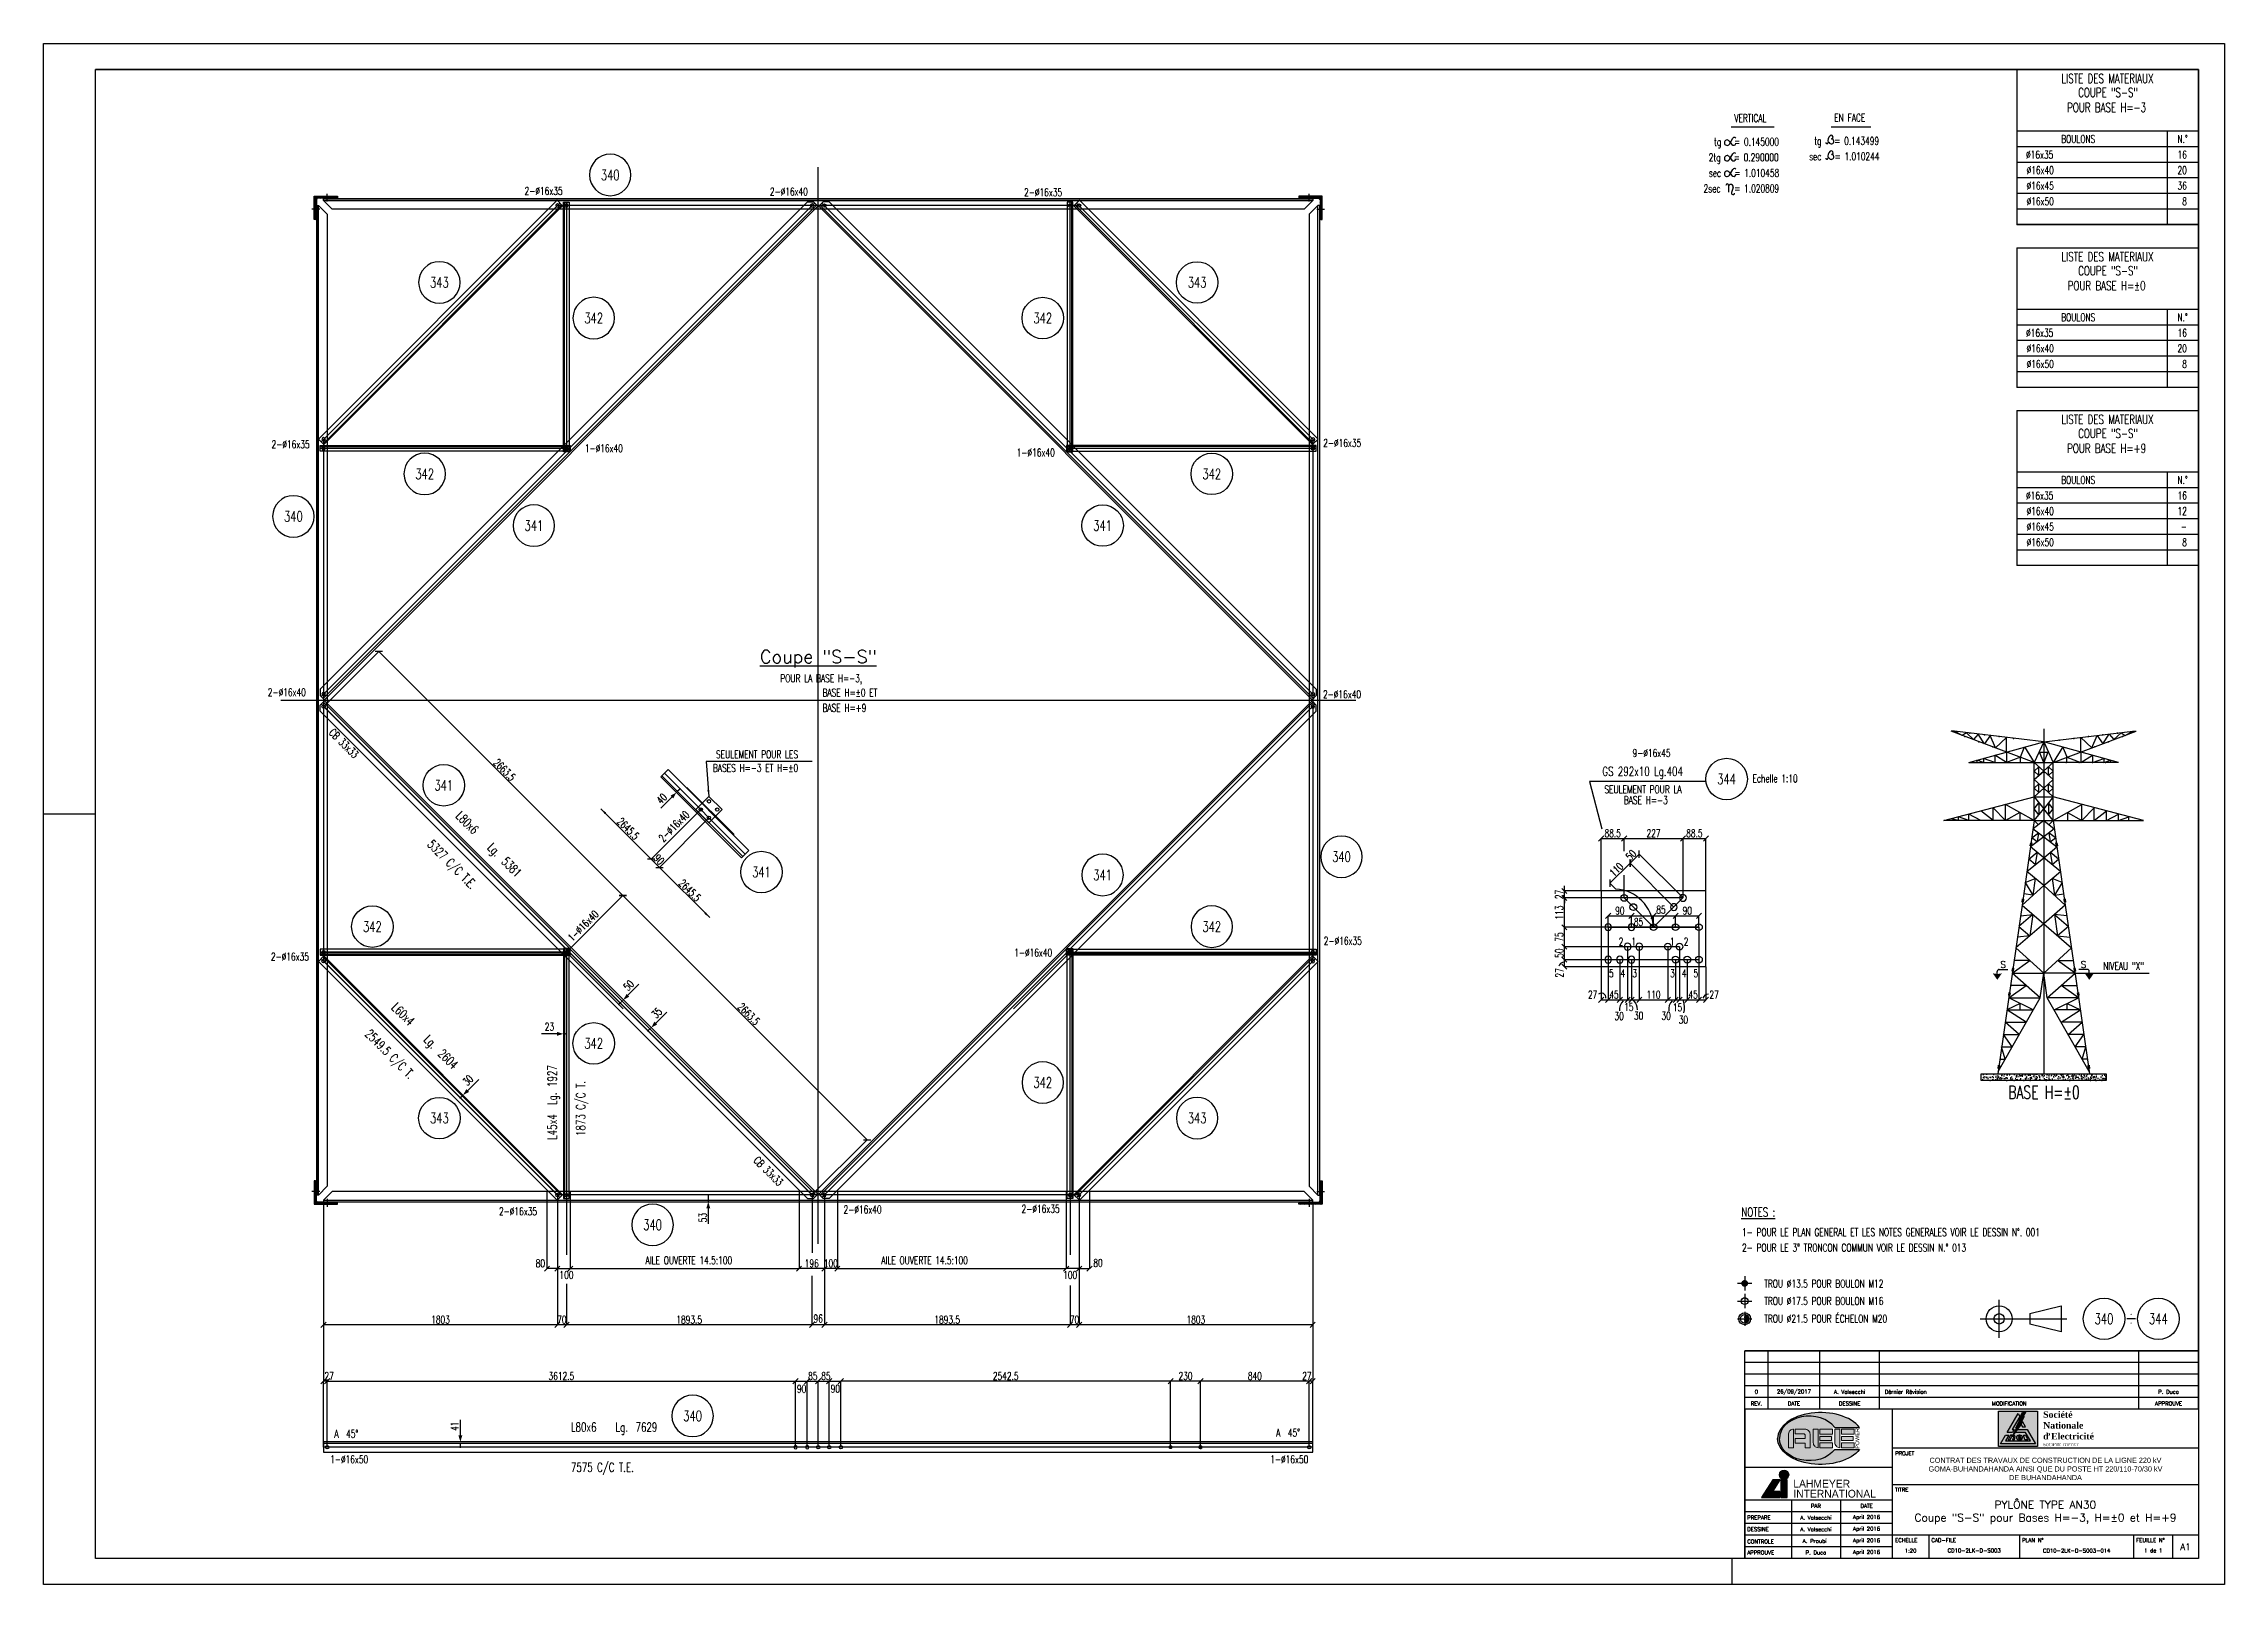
# Paper-space layout 'Layout1' of a CAD drawing. Extents: x 996 to 1837, y 52 to 646.
# The model-space entities are those that its viewports show. They can reach past a viewport. Long polylines and large blocks are cut down to what shows.
import ezdxf
from ezdxf.enums import TextEntityAlignment as Align

# ---------------------------------------------------------------- set-up
doc = ezdxf.new("R2010")
doc.units = 0
doc.header["$LTSCALE"] = 150
doc.header["$MEASUREMENT"] = 0
doc.linetypes.add('DASHDOT', pattern=[1, 0.5, -0.25, 0, -0.25])
doc.linetypes.add('DASHED', pattern=[0.75, 0.5, -0.25])
doc.layers.get('0').update_dxf_attribs({"linetype": 'CONTINUOUS'})
for name, color, linetype in [('ASSI', 6, 'CONTINUOUS'), ('BOLLINI_1', 7, 'CONTINUOUS'), ('FORI', 2, 'CONTINUOUS'), ('LINEA-MEDIA', 7, 'CONTINUOUS'), ('LINEA_ANG', 2, 'CONTINUOUS'), ('LINEE_PIASTRE', 2, 'CONTINUOUS'), ('LM', 7, 'CONTINUOUS'), ('LP', 3, 'CONTINUOUS'), ('LS', 7, 'CONTINUOUS'), ('LSP', 3, 'CONTINUOUS'), ('MZ', 6, 'DASHDOT'), ('NOTATION', 2, 'CONTINUOUS'), ('PIASTRE', 5, 'CONTINUOUS'), ('QT_MAL', 7, 'CONTINUOUS'), ('QT_MPR', 7, 'CONTINUOUS'), ('SELLO', 7, 'CONTINUOUS'), ('SELLO-MODIFI', 7, 'CONTINUOUS'), ('TRAT-Y', 7, 'DASHED')]:
    doc.layers.add(name, color=color, linetype=linetype)
doc.styles.add('ARIAL', font='arial.ttf')
doc.styles.add('QUOTE', font='ROMANS8.SHX', dxfattribs={"width": 0.7})
doc.styles.add('RD', font='ROMAND8.SHX', dxfattribs={"width": 0.7})
doc.styles.add('ROMANS', font='romans.shx', dxfattribs={"height": 2.5})
doc.styles.add('RQL', font='ROMANS8.SHX', dxfattribs={"width": 0.7})
doc.styles.add('RS', font='ROMANS8.shx', dxfattribs={"width": 0.7})
doc.styles.get("Standard").update_dxf_attribs({"font": 'ROMANS8.SHX', "width": 0.7})
doc.styles.add('SWIS', font='swissl.ttf')
doc.styles.add('TIMES', font='times.ttf')
doc.styles.add('TIMESNEGRITA', font='')
doc.styles.get('TIMESNEGRITA').set_extended_font_data('Times New Roman', bold=True)
doc.dimstyles.new('FRECCE1', dxfattribs={"dimtxt": 60, "dimasz": 6.6667, "dimexe": 0, "dimexo": 0, "dimgap": 1, "dimtad": 1, "dimzin": 0, "dimdsep": 46, "dimtxsty": 'RS', "dimblk1": 'QUOTP', "dimblk2": 'QUOTF', "dimsah": 1, "dimcen": 0, "dimclrd": 2, "dimclre": 2, "dimclrt": 7, "dimadec": 0, "dimazin": 0, "dimtfac": 1, "dimtix": 1, "dimtmove": 2, "dimatfit": 3, "dimldrblk": 'QUOTP', "dimfxl": 1, "dimtolj": 1, "dimtzin": 0, "dimarcsym": 0})
doc.dimstyles.new('TRATTO', dxfattribs={"dimscale": 0, "dimtxt": 60, "dimasz": 40, "dimexe": 0, "dimexo": 0, "dimgap": 10, "dimtad": 1, "dimrnd": 0.5, "dimdsep": 46, "dimtxsty": 'RS', "dimblk1": 'OBLIQUE', "dimblk2": 'OBLIQUE', "dimsah": 1, "dimcen": 0.09, "dimclrd": 2, "dimclre": 2, "dimclrt": 7, "dimadec": 0, "dimazin": 0, "dimtfac": 1, "dimtix": 1, "dimtmove": 2, "dimatfit": 3, "dimfxl": 1, "dimtolj": 1, "dimtzin": 0, "dimarcsym": 0})
pattern_1 = [(45, (105721.274, -12727.134), (-3.5355339, 3.5355339), [])]

psp = doc.layouts.get("Layout1")

# ---------------------------------------------------------------- texts
at = {"layer": 'SELLO', "color": 2, "style": 'ROMANS'}
for s, height, p in [('REV.', 1.5, (1656.34, 121.48)), ('DATE', 1.5, (1670.84, 121.48)), ('DESSINE', 1.5, (1692.34, 121.48)), ('MODIFICATION', 1.5, (1753.84, 121.48)), ('APPROUVE', 1.5, (1815.34, 121.48)), ('A. Valsecchi', 1.5, (1679.34, 77.48)), ('PAR', 1.5, (1679.34, 81.98)), ('April 2016', 1.5, (1698.84, 77.48)), ('DATE', 1.5, (1698.84, 81.98)), ('A. Valsecchi', 1.5, (1679.34, 72.98)), ('A. Proubi ', 1.5, (1679.34, 68.48)), ('April 2016', 1.5, (1698.84, 72.98)), ('April 2016', 1.5, (1698.84, 68.48)), ('A1', 2.5, (1821.84, 66.23)), ('P. Duca', 1.5, (1679.34, 63.98)), ('April 2016', 1.5, (1698.84, 63.98))]:
    psp.add_text(s, height=height, dxfattribs=at).set_placement(p, align=Align.MIDDLE)
for s, p in [('PROJET', (1709.84, 102.23)), ('TITRE', (1709.84, 88.23)), ('PREPARE', (1652.84, 77.48)), ('CONTROLE', (1652.84, 68.23)), ('DESSINE', (1652.84, 72.98)), ('ECHELLE', (1709.84, 68.73)), ('CAD-FILE', (1723.84, 68.73)), ('PLAN N%%D', (1758.84, 68.73)), ('FEUILLE N%%D', (1802.84, 68.73)), ('APPROUVE', (1652.84, 63.98))]:
    psp.add_text(s, height=1.5, dxfattribs=at).set_placement(p, align=Align.MIDDLE_LEFT)
for s, p in [('1:20', (1715.84, 63.98)), ('CD10-2LK-D-S003', (1740.34, 64.05)), ('1 de 1', (1809.34, 64.05))]:
    psp.add_text(s, height=1.5, dxfattribs=at).set_placement(p, align=Align.CENTER)
at = {"layer": 'SELLO', "color": 3, "style": 'ROMANS'}
psp.add_text('CD10-2LK-D-S003-014', height=1.5, dxfattribs=at).set_placement((1779.84, 63.98), align=Align.CENTER)
at = {"layer": 'SELLO', "attachment_point": 5}
for s, insert, char_height, style in [('{\\C2;CONTRAT DES TRAVAUX DE CONSTRUCTION DE LA LIGNE 220 kV GOMA-BUHANDAHANDA AINSI QUE DU POSTE HT 220/110-70/30 kV\\PDE BUHANDAHANDA}', (1767.84, 96.23), 2, 'ARIAL'), ('{\\C4;PYLÔNE TYPE AN30\\P\\C3;Coupe "S-S" pour Bases H=-3, H=%%P0 et H=+9 }', (1767.84, 79.48), 3, 'ROMANS')]:
    psp.add_mtext_dynamic_manual_height_columns(s, width=118, gutter_width=12.5, heights=[0], dxfattribs=dict(at, insert=insert, char_height=char_height, style=style))
at = {"layer": 'SELLO-MODIFI', "color": 2, "style": 'ROMANS'}
for s, p in [('0', (1656.34, 125.98)), ('26/09/2017', (1670.84, 125.98)), ('A. Valsecchi', (1692.34, 125.98)), ('P. Duca', (1815.34, 125.98))]:
    psp.add_text(s, height=1.5, dxfattribs=at).set_placement(p, align=Align.MIDDLE)
psp.add_text('Dérnier Révision', height=1.5, dxfattribs=at).set_placement((1705.84, 125.98), align=Align.MIDDLE_LEFT)

msp = doc.modelspace()

# ---------------------------------------------------------------- texts
at = {"color": 7, "style": 'RS', "width": 0.7}
msp.add_text('NIVEAU "X"', height=60, dxfattribs=at).set_placement((177248.04, -114708.475))
at = {"layer": 'LINEA-MEDIA', "style": 'RS', "width": 0.7}
for s, p in [('VERTICAL', (174402.225, -108171.048)), ('EN FACE', (175173.802, -108168.218)), ('tg   = 0.145000', (174246.837, -108353.685)), ('tg   = 0.143499', (175019.139, -108346.442)), ('2tg   = 0.290000', (174205.366, -108473.686)), ('sec   = 1.010244', (174979.312, -108466.443)), ('2sec   = 1.020809', (174165.743, -108713.689)), ('sec   = 1.010458', (174205.807, -108593.687))]:
    msp.add_text(s, height=60.0007, dxfattribs=at).set_placement(p)
at = {"layer": 'LM', "style": 'RD', "width": 0.7}
for s, p in [('LISTE DES MATERIAUX', (177280.992, -107835.675)), ('COUPE "S-S"', (177284.907, -107943.678)), ('POUR BASE H=-3', (177274.137, -108059.137)), ('LISTE DES MATERIAUX', (177280.992, -109209.998)), ('COUPE "S-S"', (177284.907, -109318)), ('POUR BASE H=%%P0', (177274.137, -109433.46)), ('LISTE DES MATERIAUX', (177280.992, -110464.304)), ('POUR BASE H=+9', (177274.137, -110687.766)), ('COUPE "S-S"', (177284.907, -110572.306))]:
    msp.add_text(s, height=69.993, dxfattribs=at).set_placement(p, align=Align.MIDDLE)
at = {"layer": 'LM', "color": 0, "style": 'RS', "width": 0.7}
for s, p in [('1- POUR LE PLAN GENERAL ET LES NOTES GENERALES VOIR LE DESSIN N%%D. 001', (174462.44, -116761.084)), ('2- POUR LE 3° TRONCON COMMUN VOIR LE DESSIN N.° 013', (174462.44, -116881.084))]:
    msp.add_text(s, height=60, dxfattribs=at).set_placement(p)
at = {"layer": 'LM', "linetype": 'ByBlock', "style": 'RS', "width": 0.7}
for s, p in [('TROU %%C13.5 POUR BOULON M12', (174632.962, -117157.921)), ('TROU %%C17.5 POUR BOULON M16', (174633.001, -117291.703)), ('TROU %%C21.5 POUR ÉCHELON M20', (174632.975, -117428.53))]:
    msp.add_text(s, height=60, dxfattribs=at).set_placement(p)
at = {"layer": 'LM', "char_height": 59.9916, "style": 'RD'}
for s, insert, attachment_point in [('BOULONS', (176923.73, -108302.566), 4), ('N.°', (177899.695, -108302.566), 6), ('BOULONS', (176923.73, -109676.888), 4), ('N.°', (177899.695, -109676.888), 6), ('BOULONS', (176923.73, -110931.194), 4), ('N.°', (177899.695, -110931.194), 6)]:
    msp.add_mtext(s, dxfattribs=dict(at, insert=insert, attachment_point=attachment_point))
at = {"layer": 'LS', "color": 7, "style": 'RS', "width": 0.7}
for s, height, p in [('∅16x35', 59.9916, (176652.856, -108452.585)), ('∅16x40', 59.9916, (176657.067, -108572.511)), ('∅16x45', 59.9916, (176657.067, -108692.511)), ('∅16x50', 59.9916, (176657.067, -108812.511)), ('∅16x35', 59.9916, (176652.856, -109826.908)), ('∅16x40', 59.9916, (176657.067, -109946.834)), ('∅16x50', 59.9916, (176657.067, -110066.834)), ('∅16x35', 59.9916, (176652.856, -111081.214)), ('∅16x40', 59.9916, (176657.067, -111201.14)), ('∅16x45', 59.9916, (176657.067, -111321.14)), ('∅16x50', 59.9916, (176657.067, -111441.14)), ('POUR LA BASE H=-3,', 60, (167044.866, -112490.468)), ('BASE H=%%P0 ET', 60, (167369.836, -112600.25)), ('BASE H=+9', 60, (167369.836, -112718.173)), ('SEULEMENT POUR LES', 60, (166548.382, -113076.996)), ('BASES H=-3 ET H=%%P0', 60, (166525.035, -113181.073)), ('SEULEMENT POUR LA', 60, (173400.486, -113346.628)), ('Echelle 1:10', 60, (174542.391, -113262.454)), ('BASE H=-3', 60, (173550.68, -113430.001)), ('AILE OUVERTE 14.5:100 ', 60, (166005.131, -116977.581)), ('AILE OUVERTE 14.5:100 ', 60, (167823.876, -116977.581))]:
    msp.add_text(s, height=height, dxfattribs=at).set_placement(p)
for s, height, p in [('16', 59.9916, (177893.406, -108452.528)), ('20', 59.9916, (177893.406, -108572.511)), ('36', 59.9916, (177893.406, -108692.511)), ('8', 59.992, (177893.406, -108812.511)), ('16', 59.9916, (177893.406, -109826.851)), ('20', 59.9916, (177893.406, -109946.834)), ('8', 59.992, (177893.406, -110066.834)), ('16', 59.9916, (177893.406, -111081.156)), ('12', 59.9916, (177893.406, -111201.14)), ('-', 59.992, (177893.406, -111321.14)), ('8', 59.992, (177893.406, -111441.14))]:
    msp.add_text(s, height=height, dxfattribs=at).set_placement(p, align=Align.RIGHT)
at = {"layer": 'LS', "color": 3, "style": 'RD'}
for s, height, p in [('%%UCoupe "S-S"', 100, (167337.129, -112310.414, -2509.509)), ('S', 50, (176475.869, -114667.235)), ('S', 50, (177096.01, -114667.235))]:
    msp.add_text(s, height=height, dxfattribs=at).set_placement(p, align=Align.MIDDLE)
at = {"layer": 'LS', "color": 7, "char_height": 60, "attachment_point": 5, "rotation": 315, "style": 'RS'}
for insert in [(165871.058, -113620.155), (166346.619, -114095.715)]:
    msp.add_mtext('\\A1;2645.5', dxfattribs=dict(at, insert=insert))
at = {"layer": 'LS', "color": 7, "char_height": 60, "attachment_point": 5, "style": 'RS'}
for s, insert in [('\\A1;2', (173528.794, -114490.865)), ('\\A1;1', (173626.949, -114490.865)), ('\\A1;1', (173923.555, -114490.865)), ('\\A1;2', (174031.035, -114490.865)), ('\\A1;5', (173454.139, -114734.657)), ('\\A1;4', (173543.122, -114734.657)), ('\\A1;3', (173634.363, -114734.657)), ('\\A1;3', (173925.465, -114734.657)), ('\\A1;4', (174016.706, -114734.657)), ('\\A1;5', (174105.689, -114734.657))]:
    msp.add_mtext(s, dxfattribs=dict(at, insert=insert))
at = {"layer": 'LS', "color": 3, "insert": (176791.197, -115651.843), "char_height": 100, "attachment_point": 5, "style": 'RD'}
msp.add_mtext('BASE H=%%P0', dxfattribs=at)
at = {"layer": 'NOTATION', "color": 0, "style": 'RS', "width": 0.7}
msp.add_text('%%uNOTES :', height=70, dxfattribs=at).set_placement((174456.284, -116611.283))

# ---------------------------------------------------------------- blocks, each defined once
blk = doc.blocks.new('LOGO SNEL')
at = {"layer": 'SELLO'}
h = blk.add_hatch(color=170, dxfattribs=at)
h.paths.add_polyline_path([(-3.08, 6.8), (-18.08, 6.8), (-18.08, -6.8), (-3.08, -6.8)])
h.paths.add_polyline_path([(-7.65, 0.74), (-8.92, 0.74), (-9.49, 1.73), (-8.86, 2.83)], flags=16)
h.paths.add_polyline_path([(-8.27, 4.7), (-10.07, 1.41), (-9.68, 1.41), (-10.97, -0.35), (-7.02, -0.35), (-3.86, -5.82), (-17.3, -5.82), (-15.41, -2.54), (-14.14, -2.54), (-15.41, -4.72), (-5.76, -4.72), (-7.65, -1.44), (-11.77, -1.44), (-12.42, -2.33), (-11.14, 0.17), (-11.49, 0.35), (-10.07, 3.14), (-10.42, 3.31), (-8.86, 6.38), (-7.61, 6.48), (-8.59, 4.7)], flags=16)
h.paths.add_polyline_path([(-9.95, 4.72), (-12.88, -0.35), (-12.1, -0.35), (-12.73, -1.44), (-14.78, -1.44), (-10.58, 5.82)], flags=16)
h.paths.add_polyline_path([(-7.7, -2.54), (-6.81, -4.26), (-7.9, -4.26), (-8.53, -2.54)], flags=16)
h.paths.add_polyline_path([(-9.03, -2.9), (-8.93, -3.09), (-8.86, -3.32), (-8.85, -3.52), (-10.41, -3.52), (-10.38, -3.67), (-10.3, -3.76), (-10.29, -3.77), (-10.2, -3.81), (-10.08, -3.83), (-9.99, -3.84), (-9.86, -3.83), (-9.77, -3.8), (-9.67, -3.74), (-9.65, -3.71), (-8.86, -3.71), (-8.93, -3.87), (-9.08, -4.03), (-9.28, -4.14), (-9.49, -4.2), (-9.66, -4.23), (-9.86, -4.25), (-10.11, -4.26), (-10.37, -4.23), (-10.59, -4.18), (-10.79, -4.09), (-10.93, -3.99), (-11.07, -3.83), (-11.15, -3.62), (-11.17, -3.41), (-11.16, -3.21), (-11.09, -3), (-10.99, -2.87), (-10.89, -2.77), (-10.75, -2.68), (-10.55, -2.6), (-10.31, -2.55), (-10.07, -2.54), (-9.82, -2.54), (-9.57, -2.58), (-9.36, -2.66), (-9.18, -2.76)], flags=16)
h.paths.add_polyline_path([(-9.62, -3.12), (-9.59, -3.23), (-10.45, -3.23), (-10.38, -3.1), (-10.27, -3), (-10.12, -2.96), (-9.95, -2.95), (-9.73, -2.99)], flags=0)
h.paths.add_polyline_path([(-12.73, -2.84), (-12.72, -2.84, -0.53324), (-12.35, -3.38), (-12.71, -4.26), (-11.93, -4.26), (-11.72, -3.03, 0.387199), (-12, -2.58, 0.188481), (-12.93, -2.68), (-12.87, -2.54), (-13.47, -2.54), (-14.36, -4.26), (-13.57, -4.26), (-13.09, -3.08, -0.304428)], flags=16)
h = blk.add_hatch(color=50, dxfattribs=at)
h.paths.add_polyline_path([(-14.78, -1.44), (-12.73, -1.44), (-12.1, -0.35), (-12.88, -0.35), (-9.95, 4.72), (-10.58, 5.82)])
h.paths.add_polyline_path([(-8.86, 2.83), (-9.49, 1.73), (-8.92, 0.74), (-7.65, 0.74)])
h.paths.add_polyline_path([(-10.97, -0.35), (-11.77, -1.44), (-7.65, -1.44), (-5.76, -4.72), (-15.41, -4.72), (-14.14, -2.54), (-15.41, -2.54), (-17.3, -5.82), (-3.86, -5.82), (-7.02, -0.35)])
h.paths.add_polyline_path([(-7.7, -2.54), (-8.53, -2.54), (-7.9, -4.26), (-6.81, -4.26)], flags=17)
h.paths.add_polyline_path([(-8.95, -3.05), (-9.01, -2.95), (-9.07, -2.87), (-9.15, -2.79), (-9.23, -2.73), (-9.31, -2.68), (-9.41, -2.64), (-9.52, -2.6), (-9.63, -2.57), (-9.76, -2.55), (-9.89, -2.54), (-10.03, -2.54), (-10.11, -2.54), (-10.24, -2.55), (-10.37, -2.56), (-10.49, -2.59), (-10.6, -2.62), (-10.7, -2.66), (-10.79, -2.71), (-10.87, -2.76), (-10.9, -2.79), (-10.99, -2.87), (-11.05, -2.95), (-11.11, -3.05), (-11.14, -3.16), (-11.17, -3.27), (-11.17, -3.4), (-11.17, -3.44), (-11.16, -3.56), (-11.13, -3.67), (-11.09, -3.78), (-11.03, -3.87), (-10.96, -3.96), (-10.87, -4.03), (-10.83, -4.06), (-10.74, -4.11), (-10.64, -4.16), (-10.54, -4.19), (-10.42, -4.22), (-10.3, -4.24), (-10.17, -4.25), (-10.03, -4.26), (-9.92, -4.25), (-9.78, -4.25), (-9.66, -4.23), (-9.54, -4.21), (-9.43, -4.19), (-9.33, -4.15), (-9.24, -4.12), (-9.14, -4.06), (-9.04, -3.99), (-8.97, -3.91), (-8.91, -3.81), (-8.86, -3.71), (-9.62, -3.71), (-9.8, -3.82), (-10.04, -3.84), (-10.27, -3.79), (-10.38, -3.67), (-10.41, -3.52), (-8.85, -3.52), (-8.86, -3.38), (-8.88, -3.26), (-8.91, -3.15)], flags=17)
h.paths.add_polyline_path([(-9.59, -3.23), (-10.45, -3.23), (-10.38, -3.1), (-10.27, -3), (-10.12, -2.96), (-9.95, -2.95), (-9.73, -2.99), (-9.62, -3.12)], flags=16)
h.paths.add_polyline_path([(-12.35, -3.38), (-12.71, -4.26), (-11.93, -4.26), (-11.72, -3.03, 0.387199), (-12, -2.58, 0.188481), (-12.93, -2.68), (-12.87, -2.54), (-13.47, -2.54), (-14.36, -4.26), (-13.57, -4.26), (-13.09, -3.08, -0.304428), (-12.73, -2.84), (-12.72, -2.84, -0.53324)], flags=17)
blk.add_hatch(color=10, dxfattribs=at).paths.add_polyline_path([(-11.14, 0.17), (-11.49, 0.35), (-10.07, 3.14), (-10.42, 3.31), (-8.86, 6.38), (-7.61, 6.48), (-8.59, 4.7), (-8.27, 4.7), (-10.07, 1.41), (-9.68, 1.41), (-12.42, -2.33)])
at = {"layer": 'SELLO', "color": 170}
blk.add_lwpolyline([(-18.08, 6.8), (-3.08, 6.8), (-3.08, -6.8), (-18.08, -6.8)], close=True, dxfattribs=at)
at = {"layer": 'SELLO', "color": 50}
for points in [[(-14.78, -1.44), (-10.58, 5.82), (-9.95, 4.72), (-12.88, -0.35), (-12.1, -0.35), (-12.73, -1.44)], [(-8.92, 0.74), (-7.65, 0.74), (-8.86, 2.83), (-9.49, 1.73)], [(-10.9, -2.79), (-10.99, -2.87), (-11.05, -2.95), (-11.11, -3.05), (-11.14, -3.16), (-11.17, -3.27), (-11.17, -3.4), (-11.17, -3.44), (-11.16, -3.56), (-11.13, -3.67), (-11.09, -3.78), (-11.03, -3.87), (-10.96, -3.96), (-10.87, -4.03), (-10.83, -4.06), (-10.74, -4.11), (-10.64, -4.16), (-10.54, -4.19), (-10.42, -4.22), (-10.3, -4.24), (-10.17, -4.25), (-10.03, -4.26), (-9.92, -4.25), (-9.78, -4.25), (-9.66, -4.23), (-9.54, -4.21), (-9.43, -4.19), (-9.33, -4.15), (-9.24, -4.12), (-9.14, -4.06), (-9.04, -3.99), (-8.97, -3.91), (-8.91, -3.81), (-8.86, -3.71), (-9.65, -3.71), (-9.67, -3.74), (-9.77, -3.8), (-9.86, -3.83), (-9.99, -3.84), (-10.08, -3.83), (-10.2, -3.81), (-10.29, -3.77), (-10.3, -3.76), (-10.38, -3.67), (-10.41, -3.52), (-8.85, -3.52), (-8.86, -3.38), (-8.88, -3.26), (-8.91, -3.15), (-8.95, -3.05), (-9.01, -2.95), (-9.07, -2.87), (-9.15, -2.79), (-9.23, -2.73), (-9.31, -2.68), (-9.41, -2.64), (-9.52, -2.6), (-9.63, -2.57), (-9.76, -2.55), (-9.89, -2.54), (-10.03, -2.54), (-10.11, -2.54), (-10.24, -2.55), (-10.37, -2.56), (-10.49, -2.59), (-10.6, -2.62), (-10.7, -2.66), (-10.79, -2.71), (-10.87, -2.76)], [(-9.99, -2.95), (-10.12, -2.96), (-10.23, -2.99), (-10.29, -3.02), (-10.38, -3.1), (-10.43, -3.2), (-10.44, -3.23), (-9.59, -3.23), (-9.62, -3.12), (-9.7, -3.03), (-9.71, -3.02), (-9.8, -2.97), (-9.92, -2.95)], [(-6.81, -4.26), (-7.9, -4.26), (-8.53, -2.54), (-7.7, -2.54)]]:
    blk.add_lwpolyline(points, close=True, dxfattribs=at)
at = {"layer": 'SELLO', "color": 10}
blk.add_lwpolyline([(-11.14, 0.17), (-11.49, 0.35), (-10.07, 3.14), (-10.42, 3.31), (-8.86, 6.38), (-7.61, 6.48), (-8.59, 4.7), (-8.27, 4.7), (-10.07, 1.41), (-9.68, 1.41), (-12.42, -2.33)], close=True, dxfattribs=at)
at = {"layer": 'SELLO', "color": 50}
blk.add_lwpolyline([(-10.97, -0.35), (-7.02, -0.35), (-3.86, -5.82), (-17.3, -5.82), (-15.41, -2.54), (-14.14, -2.54), (-15.41, -4.72), (-5.76, -4.72), (-7.65, -1.44), (-11.77, -1.44)], dxfattribs=at)
blk.add_lwpolyline([(-12.73, -2.84), (-12.72, -2.84, -0.53324), (-12.35, -3.38), (-12.71, -4.26), (-11.93, -4.26), (-11.72, -3.03, 0.387199), (-12, -2.58, 0.188481), (-12.93, -2.68), (-12.87, -2.54), (-13.47, -2.54), (-14.36, -4.26), (-13.57, -4.26), (-13.09, -3.08, -0.304428)], format="xyb", close=True, dxfattribs=at)
at = {"layer": 'SELLO'}
for s, height, style, p in [('SOCIETE  D ETAT', 1.0938, 'TIMES', (-0.9, -6.16)), (',', 2.5, 'TIMESNEGRITA', (1, -1.03)), (',', 1.09, 'TIMES', (7.74, -5.24))]:
    blk.add_text(s, height=height, dxfattribs=dict(at, style=style)).set_placement(p, align=Align.MIDDLE_LEFT)
at = {"layer": 'SELLO', "insert": (-0.9, 1.28), "char_height": 2.5, "width": 21.0938, "attachment_point": 4, "style": 'TIMESNEGRITA'}
blk.add_mtext('Société\\PNationale\\Pd Electricité', dxfattribs=at)
blk = doc.blocks.new('LOGO LAHMEYER')
at = {"layer": 'SELLO', "true_color": 0x231f20}
h = blk.add_hatch(color=250, dxfattribs=at)
h.dxf.hatch_style = 1
h.paths.add_polyline_path([(-14.55, -5.31), (-12.12, -5.31), (-12.12, 1.57), (-14.55, 1.57)])
h.paths.add_polyline_path([(-14.98, -5.31), (-14.98, -2.89), (-17.59, -2.89), (-14.81, 1.57), (-17.67, 1.57), (-21.98, -5.31)])
at = {"layer": 'SELLO', "true_color": 0xee1c25}
h = blk.add_hatch(color=240, dxfattribs=at)
h.dxf.hatch_style = 1
edge = h.paths.add_edge_path()
edge.add_arc((-13.33, 3.51), 1.8, 0, 360)
at = {"layer": 'SELLO', "color": 250, "true_color": 0x231f20}
for points in [[(-14.98, -5.31), (-14.98, -2.89), (-17.59, -2.89), (-14.81, 1.57), (-17.67, 1.57), (-21.98, -5.31)], [(-14.55, -5.31), (-12.12, -5.31), (-12.12, 1.57), (-14.55, 1.57)]]:
    blk.add_lwpolyline(points, close=True, dxfattribs=at)
at = {"layer": 'SELLO', "color": 240, "true_color": 0xee1c25}
blk.add_circle((-13.33, 3.51), 1.8, dxfattribs=at)
at = {"layer": 'SELLO', "color": 250, "true_color": 0x231f20, "style": 'ARIAL', "width": 0.95}
blk.add_text('LAHMEYER', height=3, dxfattribs=at).set_placement((-9.74, 1.57), align=Align.TOP_LEFT)
blk.add_text('INTERNATIONAL', height=3, dxfattribs=at).set_placement((-9.74, -6.2), align=Align.BOTTOM_LEFT)
blk = doc.blocks.new('LOGO AEE')
at = {"layer": 'SELLO', "true_color": 0x2e4894}
h = blk.add_hatch(color=167, dxfattribs=at)
h.dxf.hatch_style = 1
edge = h.paths.add_edge_path()
edge.add_ellipse((0.8, 0), major_axis=(-16.61, 0), ratio=0.602151, start_angle=205.37693, end_angle=360)
edge.add_ellipse((0.8, 0), major_axis=(-16.61, 0), ratio=0.602151, start_angle=0, end_angle=154.62307)
edge.add_line((15.81, -4.29), (6.23, -4.29))
edge.add_ellipse((-3.66, 0), major_axis=(-11.43, 0), ratio=0.75, start_angle=0, end_angle=150, ccw=False)
edge.add_ellipse((-3.66, 0), major_axis=(-11.43, 0), ratio=0.75, start_angle=210, end_angle=360, ccw=False)
edge.add_line((6.23, 4.29), (15.81, 4.29))
at = {"layer": 'SELLO', "lineweight": 0, "true_color": 0x615b56}
h = blk.add_hatch(color=251, dxfattribs=at)
h.dxf.hatch_style = 1
h.paths.add_polyline_path([(13.74, 3.57), (8.83, 3.57), (8.83, 1.68), (13.74, 1.68)])
h.paths.add_polyline_path([(8.18, 3.57), (6.3, 3.57), (6.3, -1.63), (6.32, -1.93), (6.41, -2.33), (6.59, -2.68), (6.85, -3.01), (7.04, -3.19), (7.39, -3.4), (7.77, -3.53), (8.18, -3.57)])
h.paths.add_polyline_path([(13.33, 0.77), (8.83, 0.77), (8.83, -0.76), (13.33, -0.76)])
h.paths.add_polyline_path([(13.74, -1.73), (8.83, -1.73), (8.83, -3.57), (13.74, -3.57)])
h.paths.add_polyline_path([(5.41, 3.57), (0.49, 3.57), (0.49, 1.68), (5.41, 1.68)])
h.paths.add_polyline_path([(-0.15, 3.57), (-2.03, 3.57), (-2.03, -1.63), (-2.01, -1.93), (-1.91, -2.33), (-1.74, -2.68), (-1.48, -3.01), (-1.29, -3.19), (-0.94, -3.4), (-0.56, -3.53), (-0.15, -3.57)])
h.paths.add_polyline_path([(5, 0.77), (0.49, 0.77), (0.49, -0.76), (5, -0.76)])
h.paths.add_polyline_path([(5.41, -1.73), (0.49, -1.73), (0.49, -3.57), (5.41, -3.57)])
h.paths.add_polyline_path([(-9.67, 3.57), (-9.93, 3.56), (-10.33, 3.47), (-10.69, 3.29), (-11.01, 3.04), (-11.17, 2.88), (-11.38, 2.54), (-11.51, 2.15), (-11.55, 1.73), (-11.55, -3.57), (-9.67, -3.57)])
h.paths.add_polyline_path([(-5.34, 3.57), (-9.04, 3.57), (-9.04, 1.73), (-5.77, 1.73), (-5.59, 1.73), (-5.26, 1.56), (-5.2, 1.45), (-5.13, 1.02), (-5.13, -0.02), (-9.04, -0.02), (-9.04, -1.84), (-5.13, -1.84), (-5.13, -3.57), (-3.3, -3.57), (-3.3, 1.73), (-3.31, 1.99), (-3.41, 2.38), (-3.61, 2.73), (-3.89, 3.04), (-4.15, 3.25), (-4.51, 3.43), (-4.91, 3.54)])
at = {"layer": 'SELLO', "color": 251, "lineweight": 0, "true_color": 0x615b56}
for points in [[(-9.67, 3.57), (-9.93, 3.56), (-10.33, 3.47), (-10.69, 3.29), (-11.01, 3.04), (-11.17, 2.88), (-11.38, 2.54), (-11.51, 2.15), (-11.55, 1.73), (-11.55, -3.57), (-9.67, -3.57)], [(-5.34, 3.57), (-9.04, 3.57), (-9.04, 1.73), (-5.77, 1.73), (-5.59, 1.73), (-5.26, 1.56), (-5.2, 1.45), (-5.13, 1.02), (-5.13, -0.02), (-9.04, -0.02), (-9.04, -1.84), (-5.13, -1.84), (-5.13, -3.57), (-3.3, -3.57), (-3.3, 1.73), (-3.31, 1.99), (-3.41, 2.38), (-3.61, 2.73), (-3.89, 3.04), (-4.15, 3.25), (-4.51, 3.43), (-4.91, 3.54)], [(-0.15, 3.57), (-2.03, 3.57), (-2.03, -1.63), (-2.01, -1.93), (-1.91, -2.33), (-1.74, -2.68), (-1.48, -3.01), (-1.29, -3.19), (-0.94, -3.4), (-0.56, -3.53), (-0.15, -3.57)], [(5.41, 3.57), (0.49, 3.57), (0.49, 1.68), (5.41, 1.68)], [(5, 0.77), (0.49, 0.77), (0.49, -0.76), (5, -0.76)], [(8.18, 3.57), (6.3, 3.57), (6.3, -1.63), (6.32, -1.93), (6.41, -2.33), (6.59, -2.68), (6.85, -3.01), (7.04, -3.19), (7.39, -3.4), (7.77, -3.53), (8.18, -3.57)], [(13.74, 3.57), (8.83, 3.57), (8.83, 1.68), (13.74, 1.68)], [(13.33, 0.77), (8.83, 0.77), (8.83, -0.76), (13.33, -0.76)], [(5.41, -1.73), (0.49, -1.73), (0.49, -3.57), (5.41, -3.57)], [(13.74, -1.73), (8.83, -1.73), (8.83, -3.57), (13.74, -3.57)]]:
    blk.add_lwpolyline(points, close=True, dxfattribs=at)
at = {"layer": 'SELLO', "color": 167, "true_color": 0x2e4894}
for points in [[(6.23, 4.29), (15.81, 4.29)], [(6.23, -4.29), (15.81, -4.29)]]:
    blk.add_lwpolyline(points, dxfattribs=at)
for centre, major_axis, ratio, start_param in [((0.8, 0), (-16.61, 0), 0.602151, 3.584504), ((-3.66, 0), (-11.43, 0), 0.75, 3.665191)]:
    blk.add_ellipse(centre, major_axis=major_axis, ratio=ratio, start_param=start_param, end_param=6.283185, dxfattribs=at)
at = {"layer": 'SELLO', "color": 167, "true_color": 0x2e4894, "extrusion": (0, 0, -1)}
for centre, major_axis, ratio, start_param in [((-3.66, 0), (-11.43, 0), 0.75, 3.665191), ((0.8, 0), (-16.61, 0), 0.602151, 3.584504)]:
    blk.add_ellipse(centre, major_axis=major_axis, ratio=ratio, start_param=start_param, end_param=6.283185, dxfattribs=at)
at = {"layer": 'SELLO', "color": 13, "true_color": 0xd3505e, "style": 'SWIS'}
blk.add_text('POWER', height=1.5, rotation=90, dxfattribs=at).set_placement((14.91, 0), align=Align.MIDDLE)
blk = doc.blocks.new('xxx')
blk.add_circle((0, 0), 8)
at = {"color": 3, "style": 'RQL', "width": 0.7}
blk.add_attdef('POS', text='', height=4, dxfattribs=at).set_placement((0, 0), align=Align.MIDDLE)
at = {"style": 'RQL', "width": 0.7, "flags": 1}
for tag, p in [('TIPO', (-0.39, -8.66)), ('POS1', (-0.39, -5.42))]:
    blk.add_attdef(tag, p, '', height=2, dxfattribs=at)
blk = doc.blocks.new('12')
at = {"color": 0}
for p, q in [((-1, 0.06), (-0.06, 1)), ((-1, 0.01), (-0.01, 1)), ((-1, -0.03), (0.03, 1)), ((-1, -0.07), (0.07, 1)), ((0.09, -1), (-1, 0.09)), ((0.05, -1), (-1, 0.05)), ((0, -1), (-1, 0)), ((-0.99, 0.16), (-0.16, 0.99)), ((-0.99, 0.11), (-0.11, 0.99)), ((-0.99, -0.11), (0.11, 0.99)), ((-0.99, -0.15), (0.15, 0.99)), ((0.17, -0.99), (-0.99, 0.17)), ((0.13, -0.99), (-0.99, 0.13)), ((-0.98, 0.22), (-0.22, 0.98)), ((-0.98, -0.19), (0.19, 0.98)), ((0.21, -0.98), (-0.98, 0.21)), ((-0.97, -0.23), (0.23, 0.97)), ((0.24, -0.97), (-0.97, 0.24)), ((-0.96, 0.28), (-0.28, 0.96)), ((-0.96, -0.27), (0.27, 0.96)), ((0.28, -0.96), (-0.96, 0.28)), ((-0.95, -0.3), (0.3, 0.95)), ((0.31, -0.95), (-0.95, 0.31)), ((-0.94, 0.34), (-0.34, 0.94)), ((-0.94, -0.33), (0.33, 0.94)), ((0.35, -0.94), (-0.94, 0.35)), ((-0.93, -0.37), (0.37, 0.93)), ((0.38, -0.93), (-0.93, 0.38)), ((-0.92, -0.4), (0.4, 0.92)), ((-0.91, 0.42), (-0.42, 0.91)), ((0.41, -0.91), (-0.91, 0.41)), ((-0.9, -0.43), (0.43, 0.9)), ((0.44, -0.9), (-0.9, 0.44)), ((-0.89, -0.46), (0.46, 0.89)), ((0.47, -0.88), (-0.88, 0.47)), ((-0.87, -0.49), (0.49, 0.87)), ((0.5, -0.87), (-0.87, 0.5)), ((-0.86, 0.52), (-0.52, 0.86)), ((-0.86, -0.52), (0.52, 0.86)), ((0.53, -0.85), (-0.85, 0.53)), ((-0.84, -0.54), (0.54, 0.84)), ((0.55, -0.83), (-0.83, 0.55)), ((-0.82, -0.57), (0.57, 0.82)), ((0.58, -0.81), (-0.81, 0.58)), ((-0.8, -0.6), (0.6, 0.8)), ((0.61, -0.79), (-0.79, 0.61)), ((-0.78, -0.62), (0.62, 0.78)), ((0.63, -0.78), (-0.78, 0.63)), ((-0.76, -0.65), (0.65, 0.76)), ((0.66, -0.75), (-0.75, 0.66)), ((-0.74, -0.67), (0.67, 0.74)), ((0.68, -0.73), (-0.73, 0.68)), ((-0.72, -0.69), (0.69, 0.72)), ((0.7, -0.71), (-0.71, 0.7)), ((-0.7, -0.72), (0.72, 0.7)), ((0.73, -0.69), (-0.69, 0.73)), ((0.75, -0.67), (-0.67, 0.75)), ((-0.67, -0.74), (0.74, 0.67)), ((-0.65, -0.76), (0.76, 0.65)), ((0.77, -0.64), (-0.64, 0.77)), ((-0.63, -0.78), (0.78, 0.63)), ((0.79, -0.62), (-0.62, 0.79)), ((-0.6, -0.8), (0.8, 0.6)), ((0.81, -0.59), (-0.59, 0.81)), ((-0.57, -0.82), (0.82, 0.57)), ((0.83, -0.56), (-0.56, 0.83)), ((-0.55, -0.84), (0.84, 0.55)), ((0.84, -0.54), (-0.54, 0.84)), ((-0.52, -0.85), (0.85, 0.52)), ((0.86, -0.51), (-0.51, 0.86)), ((-0.49, -0.87), (0.87, 0.49)), ((0.88, -0.48), (-0.48, 0.88)), ((-0.46, -0.89), (0.89, 0.46)), ((0.89, -0.45), (-0.45, 0.89)), ((-0.43, -0.9), (0.9, 0.43)), ((0.91, -0.42), (-0.42, 0.91)), ((-0.4, -0.92), (0.92, 0.4)), ((0.92, -0.39), (-0.39, 0.92)), ((-0.37, -0.93), (0.93, 0.37)), ((0.93, -0.36), (-0.36, 0.93)), ((-0.34, -0.94), (0.94, 0.34)), ((0.95, -0.33), (-0.33, 0.95)), ((-0.3, -0.95), (0.95, 0.3)), ((0.96, -0.29), (-0.29, 0.96)), ((-0.27, -0.96), (0.96, 0.27)), ((0.97, -0.26), (-0.26, 0.97)), ((-0.23, -0.97), (0.97, 0.23)), ((0.98, -0.22), (-0.22, 0.98)), ((-0.2, -0.98), (0.98, 0.2)), ((0.98, -0.18), (-0.18, 0.98)), ((-0.16, -0.99), (0.99, 0.16)), ((0.99, -0.14), (-0.14, 0.99)), ((-0.12, -0.99), (0.99, 0.12)), ((0.99, -0.1), (-0.1, 0.99)), ((-0.08, -1), (1, 0.08)), ((1, -0.06), (-0.06, 1)), ((-0.04, -1), (1, 0.04)), ((1, -0.02), (-0.02, 1)), ((1, 0.02), (0.02, 1)), ((1, 0.07), (0.07, 1)), ((0.99, 0.12), (0.12, 0.99)), ((0.98, 0.17), (0.17, 0.98)), ((0.97, 0.23), (0.23, 0.97)), ((0.96, 0.29), (0.29, 0.96)), ((0.93, 0.36), (0.36, 0.93)), ((0.9, 0.44), (0.44, 0.9)), ((0.84, 0.55), (0.55, 0.84)), ((-0.04, -1), (-1, -0.04)), ((-0.09, -1), (-1, -0.09)), ((-0.14, -0.99), (-0.99, -0.14)), ((-0.2, -0.98), (-0.98, -0.2)), ((-0.25, -0.97), (-0.97, -0.25)), ((-0.32, -0.95), (-0.95, -0.32)), ((-0.39, -0.92), (-0.92, -0.39)), ((-0.48, -0.88), (-0.88, -0.48)), ((-0.6, -0.8), (-0.8, -0.6)), ((0.01, -1), (1, -0.01)), ((0.05, -1), (1, -0.05)), ((0.1, -0.99), (0.99, -0.1)), ((0.15, -0.99), (0.99, -0.15)), ((0.21, -0.98), (0.98, -0.21)), ((0.27, -0.96), (0.96, -0.27)), ((0.33, -0.94), (0.94, -0.33)), ((0.41, -0.91), (0.91, -0.41)), ((0.5, -0.87), (0.87, -0.5)), ((0.66, -0.75), (0.75, -0.66))]:
    blk.add_line(p, q, dxfattribs=at)
blk.add_circle((0, 0), 1)
blk = doc.blocks.new('16')
blk.add_circle((0, 0), 1)
blk = doc.blocks.new('20')
at = {"color": 0}
for p, q in [((0, 0.98), (0.02, 1)), ((0, 0.94), (0.06, 1)), ((1, -0.01), (0, 0.99)), ((0, 0.89), (0.1, 0.99)), ((0, 0.85), (0.14, 0.99)), ((0, 0.8), (0.18, 0.98)), ((0, 0.76), (0.22, 0.98)), ((0, 0.71), (0.25, 0.97)), ((0, 0.67), (0.29, 0.96)), ((1, -0.05), (0, 0.95)), ((0, 0.62), (0.32, 0.95)), ((0, 0.58), (0.36, 0.93)), ((0, 0.53), (0.39, 0.92)), ((0, 0.49), (0.42, 0.91)), ((1, -0.09), (0, 0.9)), ((0, 0.44), (0.45, 0.89)), ((0, 0.4), (0.48, 0.88)), ((0.99, -0.13), (0, 0.86)), ((0, 0.35), (0.51, 0.86)), ((0, 0.31), (0.54, 0.84)), ((0, 0.26), (0.56, 0.83)), ((0.99, -0.17), (0, 0.81)), ((0, 0.22), (0.59, 0.81)), ((0, 0.17), (0.61, 0.79)), ((0.98, -0.21), (0, 0.77)), ((0, 0.13), (0.64, 0.77)), ((0, 0.08), (0.66, 0.75)), ((0, 0.04), (0.69, 0.73)), ((0.97, -0.25), (0, 0.72)), ((0, -0.01), (0.71, 0.7)), ((0.96, -0.28), (0, 0.68)), ((0, -0.05), (0.73, 0.68)), ((0, -0.1), (0.75, 0.66)), ((0.95, -0.32), (0, 0.63)), ((0, -0.14), (0.77, 0.63)), ((0, -0.19), (0.79, 0.61)), ((0.94, -0.35), (0, 0.59)), ((0, -0.23), (0.81, 0.58)), ((0, -0.28), (0.83, 0.56)), ((0.92, -0.38), (0, 0.54)), ((0, -0.32), (0.85, 0.53)), ((0.91, -0.41), (0, 0.5)), ((0, -0.36), (0.87, 0.5)), ((0, -0.41), (0.88, 0.47)), ((0.9, -0.44), (0, 0.45)), ((0, -0.45), (0.9, 0.44)), ((0.88, -0.47), (0, 0.41)), ((0, -0.5), (0.91, 0.41)), ((0, -0.54), (0.92, 0.38)), ((0.87, -0.5), (0, 0.36)), ((0, -0.59), (0.94, 0.35)), ((0.85, -0.53), (0, 0.32)), ((0, -0.63), (0.95, 0.31)), ((0, -0.68), (0.96, 0.28)), ((0.83, -0.56), (0, 0.27)), ((0, -0.72), (0.97, 0.25)), ((0.81, -0.58), (0, 0.23)), ((0, -0.77), (0.98, 0.21)), ((0.79, -0.61), (0, 0.18)), ((0, -0.81), (0.99, 0.17)), ((0.77, -0.63), (0, 0.14)), ((0, -0.86), (0.99, 0.13)), ((0.75, -0.66), (0, 0.09)), ((0, -0.9), (1, 0.09)), ((0.73, -0.68), (0, 0.05)), ((0, -0.95), (1, 0.05)), ((0.71, -0.7), (0, 0.01)), ((0, -0.99), (1, 0.01)), ((1, 0.04), (0.04, 1)), ((1, 0.09), (0.09, 1)), ((0.99, 0.14), (0.14, 0.99)), ((0.98, 0.19), (0.19, 0.98)), ((0.97, 0.25), (0.25, 0.97)), ((0.95, 0.31), (0.31, 0.95)), ((0.92, 0.38), (0.38, 0.92)), ((0.88, 0.47), (0.47, 0.88)), ((0.81, 0.59), (0.59, 0.81)), ((0.69, -0.73), (0, -0.04)), ((0.66, -0.75), (0, -0.08)), ((0.64, -0.77), (0, -0.13)), ((0.61, -0.79), (0, -0.17)), ((0.59, -0.81), (0, -0.22)), ((0.56, -0.83), (0, -0.26)), ((0.54, -0.84), (0, -0.31)), ((0.51, -0.86), (0, -0.35)), ((0.48, -0.88), (0, -0.4)), ((0.45, -0.89), (0, -0.44)), ((0.42, -0.91), (0, -0.49)), ((0.39, -0.92), (0, -0.53)), ((0.36, -0.93), (0, -0.58)), ((0.32, -0.95), (0, -0.62)), ((0.29, -0.96), (0, -0.67)), ((0.25, -0.97), (0, -0.71)), ((0.22, -0.98), (0, -0.76)), ((0.18, -0.98), (0, -0.8)), ((0.14, -0.99), (0, -0.85)), ((0.1, -0.99), (0, -0.89)), ((0.04, -1), (1, -0.04)), ((0.09, -1), (1, -0.09)), ((0.14, -0.99), (0.99, -0.14)), ((0.19, -0.98), (0.98, -0.19)), ((0.25, -0.97), (0.97, -0.25)), ((0.31, -0.95), (0.95, -0.31)), ((0.38, -0.92), (0.92, -0.38)), ((0.47, -0.88), (0.88, -0.47)), ((0.59, -0.81), (0.81, -0.59))]:
    blk.add_line(p, q, dxfattribs=at)
blk.add_line((0, 1), (0, -1))
blk.add_circle((0, 0), 1)
blk = doc.blocks.new('ASSE98')
blk.add_line((0, 0), (1, 0))
at = {"color": 7, "style": 'QUOTE', "width": 0.5, "flags": 1}
for tag, p in [('TI', (1.3831, 6.8273)), ('DI_S', (1.3831, 6.4218)), ('D_S', (1.3831, 6.0209)), ('E_S', (1.3831, 5.6806)), ('NFORI', (1.3645, 5.2979)), ('ALAR', (1.3635, 4.9325)), ('FAM', (1.3775, 4.5465)), ('ALA', (1.3831, 4.1926)), ('DISP2', (1.3831, 3.8497)), ('DISP1', (1.3831, 3.5069)), ('PINZAF', (1.3831, 3.164)), ('PINZAI', (1.3831, 2.8211)), ('TRP', (1.3831, 2.4783)), ('NP', (1.3831, 2.1354)), ('SV', (1.3831, 1.7926)), ('PESO', (1.3831, 1.4497)), ('QUA', (1.3831, 1.1069)), ('LUN', (1.3831, 0.764)), ('PROF', (1.3831, 0.4211)), ('POS', (1.3831, 0.0783))]:
    blk.add_attdef(tag, p, '', height=0.2, dxfattribs=at)
at = {"color": 7, "flags": 1}
for tag, p in [('LAV1', (3.0743, 6.8285)), ('LAV2', (3.0743, 6.4951)), ('LAV3', (3.0743, 6.1618)), ('LAV4', (3.0743, 5.8285)), ('LAV5', (3.0743, 5.4951)), ('LAV6', (3.0743, 5.1618)), ('LAV7', (3.0743, 4.8285)), ('LAV8', (3.0743, 4.4951)), ('LAV9', (3.0743, 4.1618)), ('LAV10', (3.0743, 3.8285))]:
    blk.add_attdef(tag, p, '', height=0.2, dxfattribs=at)
blk = doc.blocks.new('QUOTP')
at = {"layer": 'ASSI', "color": 2, "const_width": 1.07}
blk.add_lwpolyline([(-0.5, 0, 1), (0.5, 0, 1)], format="xyb", close=True, dxfattribs=at)
blk = doc.blocks.new('QUOTF')
at = {"layer": 'LS', "color": 2}
blk.add_line((7.5, 0), (25.5, 0), dxfattribs=at)
blk.add_solid([(7.5, 2.25), (0, 0), (7.5, -2.25)], dxfattribs=at)
blk = doc.blocks.new('*D34')
at = {"layer": 'QT_MAL', "color": 2, "lineweight": -2, "transparency": 16777216}
blk.add_line((165803, -114970), (165829, -114944), dxfattribs=at)
at = {"layer": 'QT_MAL', "color": 2, "lineweight": -2, "transparency": 16777216, "xscale": 6.6667, "yscale": 6.6667, "zscale": 6.6667}
for name, p, rotation in [('QUOTF', (165834, -114940), 45.00000000000025), ('QUOTP', (165799, -114975), 225.0000000000002)]:
    blk.add_blockref(name, p, dxfattribs=dict(at, rotation=rotation))
at = {"layer": 'QT_MAL', "color": 7, "transparency": 16777216, "insert": (165875, -114828), "char_height": 60, "attachment_point": 5, "rotation": 45, "style": 'RS'}
blk.add_mtext('\\A1;50', dxfattribs=at)
blk = doc.blocks.new('*D35')
at = {"layer": 'QT_MAL', "color": 2, "lineweight": -2, "transparency": 16777216}
blk.add_line((166029, -115174), (166044, -115159), dxfattribs=at)
at = {"layer": 'QT_MAL', "color": 2, "lineweight": -2, "transparency": 16777216, "xscale": 6.6667, "yscale": 6.6667, "zscale": 6.6667}
for name, p, rotation in [('QUOTF', (166049, -115154), 45.00000000000025), ('QUOTP', (166024, -115179), 225.0000000000002)]:
    blk.add_blockref(name, p, dxfattribs=dict(at, rotation=rotation))
at = {"layer": 'QT_MAL', "color": 7, "transparency": 16777216, "insert": (166092, -115041), "char_height": 60, "attachment_point": 5, "rotation": 45, "style": 'RS'}
blk.add_mtext('\\A1;35', dxfattribs=at)
blk = doc.blocks.new('_OBLIQUE')
at = {"color": 0, "linetype": 'ByBlock'}
blk.add_line((-0.5, -0.5), (0.5, 0.5), dxfattribs=at)
blk = doc.blocks.new('*D11')
at = {"layer": 'QT_MPR', "color": 2, "lineweight": -2, "transparency": 16777216}
for p, q in [((163550, -118389), (163550, -117880)), ((163550, -117880), (167162, -117880)), ((167162, -118389), (167162, -117880))]:
    blk.add_line(p, q, dxfattribs=at)
at = {"layer": 'QT_MPR', "color": 2, "lineweight": -2, "transparency": 16777216, "xscale": 40, "yscale": 40, "zscale": 40, "rotation": 180}
blk.add_blockref('_OBLIQUE', (163550, -117880), dxfattribs=at)
at = {"layer": 'QT_MPR', "color": 2, "lineweight": -2, "transparency": 16777216, "xscale": 40, "yscale": 40, "zscale": 40}
blk.add_blockref('_OBLIQUE', (167162, -117880), dxfattribs=at)
at = {"layer": 'QT_MPR', "color": 7, "transparency": 16777216, "insert": (165356, -117840), "char_height": 60, "attachment_point": 5, "style": 'RS'}
blk.add_mtext('\\A1;3612.5', dxfattribs=at)
blk = doc.blocks.new('*D12')
at = {"layer": 'QT_MPR', "color": 2, "lineweight": -2, "transparency": 16777216}
for p, q in [((167162, -118389), (167162, -117880)), ((167162, -117880), (167252, -117880)), ((167252, -118389), (167252, -117880))]:
    blk.add_line(p, q, dxfattribs=at)
at = {"layer": 'QT_MPR', "color": 2, "lineweight": -2, "transparency": 16777216, "xscale": 40, "yscale": 40, "zscale": 40, "rotation": 180}
blk.add_blockref('_OBLIQUE', (167162, -117880), dxfattribs=at)
at = {"layer": 'QT_MPR', "color": 2, "lineweight": -2, "transparency": 16777216, "xscale": 40, "yscale": 40, "zscale": 40}
blk.add_blockref('_OBLIQUE', (167252, -117880), dxfattribs=at)
at = {"layer": 'QT_MPR', "color": 7, "transparency": 16777216, "insert": (167209, -117939), "char_height": 60, "attachment_point": 5, "style": 'RS'}
blk.add_mtext('\\A1;90', dxfattribs=at)
blk = doc.blocks.new('*D13')
at = {"layer": 'QT_MPR', "color": 2, "lineweight": -2, "transparency": 16777216}
for p, q in [((167252, -118389), (167252, -117880)), ((167252, -117880), (167337, -117880)), ((167337, -118389), (167337, -117880))]:
    blk.add_line(p, q, dxfattribs=at)
at = {"layer": 'QT_MPR', "color": 2, "lineweight": -2, "transparency": 16777216, "xscale": 40, "yscale": 40, "zscale": 40, "rotation": 180}
blk.add_blockref('_OBLIQUE', (167252, -117880), dxfattribs=at)
at = {"layer": 'QT_MPR', "color": 2, "lineweight": -2, "transparency": 16777216, "xscale": 40, "yscale": 40, "zscale": 40}
blk.add_blockref('_OBLIQUE', (167337, -117880), dxfattribs=at)
at = {"layer": 'QT_MPR', "color": 7, "transparency": 16777216, "insert": (167295, -117840), "char_height": 60, "attachment_point": 5, "style": 'RS'}
blk.add_mtext('\\A1;85', dxfattribs=at)
blk = doc.blocks.new('*D14')
at = {"layer": 'QT_MPR', "color": 2, "lineweight": -2, "transparency": 16777216}
for p, q in [((167337, -118389), (167337, -117880)), ((167337, -117880), (167422, -117880)), ((167422, -118389), (167422, -117880))]:
    blk.add_line(p, q, dxfattribs=at)
at = {"layer": 'QT_MPR', "color": 2, "lineweight": -2, "transparency": 16777216, "xscale": 40, "yscale": 40, "zscale": 40, "rotation": 180}
blk.add_blockref('_OBLIQUE', (167337, -117880), dxfattribs=at)
at = {"layer": 'QT_MPR', "color": 2, "lineweight": -2, "transparency": 16777216, "xscale": 40, "yscale": 40, "zscale": 40}
blk.add_blockref('_OBLIQUE', (167422, -117880), dxfattribs=at)
at = {"layer": 'QT_MPR', "color": 7, "transparency": 16777216, "insert": (167396, -117840), "char_height": 60, "attachment_point": 5, "style": 'RS'}
blk.add_mtext('\\A1;85', dxfattribs=at)
blk = doc.blocks.new('*D15')
at = {"layer": 'QT_MPR', "color": 2, "lineweight": -2, "transparency": 16777216}
for p, q in [((167422, -118389), (167422, -117880)), ((167422, -117880), (167512, -117880)), ((167512, -118389), (167512, -117880))]:
    blk.add_line(p, q, dxfattribs=at)
at = {"layer": 'QT_MPR', "color": 2, "lineweight": -2, "transparency": 16777216, "xscale": 40, "yscale": 40, "zscale": 40, "rotation": 180}
blk.add_blockref('_OBLIQUE', (167422, -117880), dxfattribs=at)
at = {"layer": 'QT_MPR', "color": 2, "lineweight": -2, "transparency": 16777216, "xscale": 40, "yscale": 40, "zscale": 40}
blk.add_blockref('_OBLIQUE', (167512, -117880), dxfattribs=at)
at = {"layer": 'QT_MPR', "color": 7, "transparency": 16777216, "insert": (167469, -117938), "char_height": 60, "attachment_point": 5, "style": 'RS'}
blk.add_mtext('\\A1;90', dxfattribs=at)
blk = doc.blocks.new('*D16')
at = {"layer": 'QT_MPR', "color": 2, "lineweight": -2, "transparency": 16777216}
for p, q in [((171124, -118389), (171124, -117880)), ((171151, -117880), (171124, -117880)), ((171151, -118389), (171151, -117880))]:
    blk.add_line(p, q, dxfattribs=at)
at = {"layer": 'QT_MPR', "color": 2, "lineweight": -2, "transparency": 16777216, "xscale": 40, "yscale": 40, "zscale": 40, "rotation": 180}
blk.add_blockref('_OBLIQUE', (171124, -117880), dxfattribs=at)
at = {"layer": 'QT_MPR', "color": 2, "lineweight": -2, "transparency": 16777216, "xscale": 40, "yscale": 40, "zscale": 40}
blk.add_blockref('_OBLIQUE', (171151, -117880), dxfattribs=at)
at = {"layer": 'QT_MPR', "color": 7, "transparency": 16777216, "insert": (171106, -117840), "char_height": 60, "attachment_point": 5, "style": 'RS'}
blk.add_mtext('\\A1;27', dxfattribs=at)
blk = doc.blocks.new('*D17')
at = {"layer": 'QT_MPR', "color": 2, "lineweight": -2, "transparency": 16777216}
for p, q in [((163522, -118389), (163522, -117880)), ((163550, -117880), (163522, -117880)), ((163550, -118389), (163550, -117880))]:
    blk.add_line(p, q, dxfattribs=at)
at = {"layer": 'QT_MPR', "color": 2, "lineweight": -2, "transparency": 16777216, "xscale": 40, "yscale": 40, "zscale": 40, "rotation": 180}
blk.add_blockref('_OBLIQUE', (163522, -117880), dxfattribs=at)
at = {"layer": 'QT_MPR', "color": 2, "lineweight": -2, "transparency": 16777216, "xscale": 40, "yscale": 40, "zscale": 40}
blk.add_blockref('_OBLIQUE', (163550, -117880), dxfattribs=at)
at = {"layer": 'QT_MPR', "color": 7, "transparency": 16777216, "insert": (163565, -117840), "char_height": 60, "attachment_point": 5, "style": 'RS'}
blk.add_mtext('\\A1;27', dxfattribs=at)
blk = doc.blocks.new('*D18')
at = {"layer": 'QT_MPR', "color": 2, "lineweight": -2, "transparency": 16777216}
for p, q in [((169349, -116444), (169349, -117446)), ((169279, -117143), (169279, -117446)), ((169349, -117446), (169279, -117446))]:
    blk.add_line(p, q, dxfattribs=at)
at = {"layer": 'QT_MPR', "color": 2, "lineweight": -2, "transparency": 16777216, "xscale": 40, "yscale": 40, "zscale": 40, "rotation": 180}
blk.add_blockref('_OBLIQUE', (169279, -117446), dxfattribs=at)
at = {"layer": 'QT_MPR', "color": 2, "lineweight": -2, "transparency": 16777216, "xscale": 40, "yscale": 40, "zscale": 40}
blk.add_blockref('_OBLIQUE', (169349, -117446), dxfattribs=at)
at = {"layer": 'QT_MPR', "color": 7, "transparency": 16777216, "insert": (169314, -117406), "char_height": 60, "attachment_point": 5, "style": 'RS'}
blk.add_mtext('\\A1;70', dxfattribs=at)
blk = doc.blocks.new('*D19')
at = {"layer": 'QT_MPR', "color": 2, "lineweight": -2, "transparency": 16777216}
for p, q in [((167385, -116444), (167385, -117446)), ((169279, -117143), (169279, -117446)), ((169279, -117446), (167385, -117446))]:
    blk.add_line(p, q, dxfattribs=at)
at = {"layer": 'QT_MPR', "color": 2, "lineweight": -2, "transparency": 16777216, "xscale": 40, "yscale": 40, "zscale": 40, "rotation": 180}
blk.add_blockref('_OBLIQUE', (167385, -117446), dxfattribs=at)
at = {"layer": 'QT_MPR', "color": 2, "lineweight": -2, "transparency": 16777216, "xscale": 40, "yscale": 40, "zscale": 40}
blk.add_blockref('_OBLIQUE', (169279, -117446), dxfattribs=at)
at = {"layer": 'QT_MPR', "color": 7, "transparency": 16777216, "insert": (168332, -117406), "char_height": 60, "attachment_point": 5, "style": 'RS'}
blk.add_mtext('\\A1;1893.5', dxfattribs=at)
blk = doc.blocks.new('*D20')
at = {"layer": 'QT_MPR', "color": 2, "lineweight": -2, "transparency": 16777216}
for p, q in [((167385, -116444), (167385, -117446)), ((167289, -117067), (167289, -117446)), ((167385, -117446), (167289, -117446))]:
    blk.add_line(p, q, dxfattribs=at)
at = {"layer": 'QT_MPR', "color": 2, "lineweight": -2, "transparency": 16777216, "xscale": 40, "yscale": 40, "zscale": 40, "rotation": 180}
blk.add_blockref('_OBLIQUE', (167289, -117446), dxfattribs=at)
at = {"layer": 'QT_MPR', "color": 2, "lineweight": -2, "transparency": 16777216, "xscale": 40, "yscale": 40, "zscale": 40}
blk.add_blockref('_OBLIQUE', (167385, -117446), dxfattribs=at)
at = {"layer": 'QT_MPR', "color": 7, "transparency": 16777216, "insert": (167337, -117397), "char_height": 60, "attachment_point": 5, "style": 'RS'}
blk.add_mtext('\\A1;96', dxfattribs=at)
blk = doc.blocks.new('*D21')
at = {"layer": 'QT_MPR', "color": 2, "lineweight": -2, "transparency": 16777216}
for p, q in [((167289, -117067), (167289, -117446)), ((165395, -117129), (165395, -117446)), ((167289, -117446), (165395, -117446))]:
    blk.add_line(p, q, dxfattribs=at)
at = {"layer": 'QT_MPR', "color": 2, "lineweight": -2, "transparency": 16777216, "xscale": 40, "yscale": 40, "zscale": 40, "rotation": 180}
blk.add_blockref('_OBLIQUE', (165395, -117446), dxfattribs=at)
at = {"layer": 'QT_MPR', "color": 2, "lineweight": -2, "transparency": 16777216, "xscale": 40, "yscale": 40, "zscale": 40}
blk.add_blockref('_OBLIQUE', (167289, -117446), dxfattribs=at)
at = {"layer": 'QT_MPR', "color": 7, "transparency": 16777216, "insert": (166342, -117406), "char_height": 60, "attachment_point": 5, "style": 'RS'}
blk.add_mtext('\\A1;1893.5', dxfattribs=at)
blk = doc.blocks.new('*D22')
at = {"layer": 'QT_MPR', "color": 2, "lineweight": -2, "transparency": 16777216}
for p, q in [((165325, -116444), (165325, -117446)), ((165395, -117129), (165395, -117446)), ((165395, -117446), (165325, -117446))]:
    blk.add_line(p, q, dxfattribs=at)
at = {"layer": 'QT_MPR', "color": 2, "lineweight": -2, "transparency": 16777216, "xscale": 40, "yscale": 40, "zscale": 40, "rotation": 180}
blk.add_blockref('_OBLIQUE', (165325, -117446), dxfattribs=at)
at = {"layer": 'QT_MPR', "color": 2, "lineweight": -2, "transparency": 16777216, "xscale": 40, "yscale": 40, "zscale": 40}
blk.add_blockref('_OBLIQUE', (165395, -117446), dxfattribs=at)
at = {"layer": 'QT_MPR', "color": 7, "transparency": 16777216, "insert": (165360, -117406), "char_height": 60, "attachment_point": 5, "style": 'RS'}
blk.add_mtext('\\A1;70', dxfattribs=at)
blk = doc.blocks.new('*D23')
at = {"layer": 'QT_MPR', "color": 2, "lineweight": -2, "transparency": 16777216}
for p, q in [((169349, -116444), (169349, -117446)), ((171151, -116497), (171151, -117446)), ((171151, -117446), (169349, -117446))]:
    blk.add_line(p, q, dxfattribs=at)
at = {"layer": 'QT_MPR', "color": 2, "lineweight": -2, "transparency": 16777216, "xscale": 40, "yscale": 40, "zscale": 40, "rotation": 180}
blk.add_blockref('_OBLIQUE', (169349, -117446), dxfattribs=at)
at = {"layer": 'QT_MPR', "color": 2, "lineweight": -2, "transparency": 16777216, "xscale": 40, "yscale": 40, "zscale": 40}
blk.add_blockref('_OBLIQUE', (171151, -117446), dxfattribs=at)
at = {"layer": 'QT_MPR', "color": 7, "transparency": 16777216, "insert": (170250, -117406), "char_height": 60, "attachment_point": 5, "style": 'RS'}
blk.add_mtext('\\A1;1803', dxfattribs=at)
blk = doc.blocks.new('*D24')
at = {"layer": 'QT_MPR', "color": 2, "lineweight": -2, "transparency": 16777216}
for p, q in [((163522, -116497), (163522, -117446)), ((165325, -116444), (165325, -117446)), ((165325, -117446), (163522, -117446))]:
    blk.add_line(p, q, dxfattribs=at)
at = {"layer": 'QT_MPR', "color": 2, "lineweight": -2, "transparency": 16777216, "xscale": 40, "yscale": 40, "zscale": 40, "rotation": 180}
blk.add_blockref('_OBLIQUE', (163522, -117446), dxfattribs=at)
at = {"layer": 'QT_MPR', "color": 2, "lineweight": -2, "transparency": 16777216, "xscale": 40, "yscale": 40, "zscale": 40}
blk.add_blockref('_OBLIQUE', (165325, -117446), dxfattribs=at)
at = {"layer": 'QT_MPR', "color": 7, "transparency": 16777216, "insert": (164424, -117406), "char_height": 60, "attachment_point": 5, "style": 'RS'}
blk.add_mtext('\\A1;1803', dxfattribs=at)
blk = doc.blocks.new('*D36')
at = {"layer": 'QT_MAL', "color": 2, "lineweight": -2, "transparency": 16777216}
blk.add_line((166489, -116451), (166489, -116491), dxfattribs=at)
at = {"layer": 'QT_MAL', "color": 2, "lineweight": -2, "transparency": 16777216, "xscale": 6.6667, "yscale": 6.6667, "zscale": 6.6667}
for name, p, rotation in [('QUOTF', (166489, -116497), 270), ('QUOTP', (166489, -116444), 90)]:
    blk.add_blockref(name, p, dxfattribs=dict(at, rotation=rotation))
at = {"layer": 'QT_MAL', "color": 7, "transparency": 16777216, "insert": (166447, -116619), "char_height": 60, "attachment_point": 5, "rotation": 90, "style": 'RS'}
blk.add_mtext('\\A1;53', dxfattribs=at)
blk = doc.blocks.new('*D37')
at = {"layer": 'QT_MAL', "color": 2, "lineweight": -2, "transparency": 16777216}
blk.add_line((165389, -115202), (165379, -115202), dxfattribs=at)
at = {"layer": 'QT_MAL', "color": 2, "lineweight": -2, "transparency": 16777216, "xscale": 6.6667, "yscale": 6.6667, "zscale": 6.6667}
for name, p, rotation in [('QUOTF', (165372, -115202), 179.9999999999999), ('QUOTP', (165395, -115202), 359.9999999999999)]:
    blk.add_blockref(name, p, dxfattribs=dict(at, rotation=rotation))
at = {"layer": 'QT_MAL', "color": 7, "transparency": 16777216, "insert": (165264, -115147), "char_height": 60, "attachment_point": 5, "style": 'RS'}
blk.add_mtext('\\A1;23', dxfattribs=at)
blk = doc.blocks.new('*D38')
at = {"layer": 'QT_MAL', "color": 2, "lineweight": -2, "transparency": 16777216}
blk.add_line((164581, -115691), (164593, -115679), dxfattribs=at)
at = {"layer": 'QT_MAL', "color": 2, "lineweight": -2, "transparency": 16777216, "xscale": 6.6667, "yscale": 6.6667, "zscale": 6.6667}
for name, p, rotation in [('QUOTF', (164598, -115674), 45.00000000000126), ('QUOTP', (164576, -115695), 225.0000000000013)]:
    blk.add_blockref(name, p, dxfattribs=dict(at, rotation=rotation))
at = {"layer": 'QT_MAL', "color": 7, "transparency": 16777216, "insert": (164635, -115560), "char_height": 60, "attachment_point": 5, "rotation": 45, "style": 'RS'}
blk.add_mtext('\\A1;30', dxfattribs=at)
blk = doc.blocks.new('*D25')
at = {"layer": 'QT_MPR', "color": 2, "lineweight": -2, "transparency": 16777216}
for p, q in [((163523, -112678), (163948, -112253)), ((163948, -112253), (165831, -114136)), ((165395, -114572), (165831, -114136))]:
    blk.add_line(p, q, dxfattribs=at)
at = {"layer": 'QT_MPR', "color": 2, "lineweight": -2, "transparency": 16777216, "xscale": 40, "yscale": 40, "zscale": 40}
for p, rotation in [((163948, -112253), 135.0000000000004), ((165831, -114136), 315.0000000000004)]:
    blk.add_blockref('_OBLIQUE', p, dxfattribs=dict(at, rotation=rotation))
at = {"layer": 'QT_MPR', "color": 7, "transparency": 16777216, "insert": (164917, -113166), "char_height": 60, "attachment_point": 5, "rotation": 315, "style": 'RS'}
blk.add_mtext('\\A1;2663.5', dxfattribs=at)
blk = doc.blocks.new('*D26')
at = {"layer": 'QT_MPR', "color": 2, "lineweight": -2, "transparency": 16777216}
for p, q in [((165395, -114572), (165831, -114136)), ((165831, -114136), (167714, -116019)), ((167289, -116444), (167714, -116019))]:
    blk.add_line(p, q, dxfattribs=at)
at = {"layer": 'QT_MPR', "color": 2, "lineweight": -2, "transparency": 16777216, "xscale": 40, "yscale": 40, "zscale": 40}
for p, rotation in [((165831, -114136), 135.0000000000004), ((167714, -116019), 315.0000000000004)]:
    blk.add_blockref('_OBLIQUE', p, dxfattribs=dict(at, rotation=rotation))
at = {"layer": 'QT_MPR', "color": 7, "transparency": 16777216, "insert": (166801, -115049), "char_height": 60, "attachment_point": 5, "rotation": 315, "style": 'RS'}
blk.add_mtext('\\A1;2663.5', dxfattribs=at)
blk = doc.blocks.new('*D27')
at = {"layer": 'LS', "color": 2, "lineweight": -2, "transparency": 16777216}
for p, q in [((169349, -116444), (169349, -117012)), ((169429, -116417), (169429, -117012)), ((169349, -117012), (169429, -117012))]:
    blk.add_line(p, q, dxfattribs=at)
at = {"layer": 'LS', "color": 2, "lineweight": -2, "transparency": 16777216, "xscale": 40, "yscale": 40, "zscale": 40, "rotation": 180}
blk.add_blockref('_OBLIQUE', (169349, -117012), dxfattribs=at)
at = {"layer": 'LS', "color": 2, "lineweight": -2, "transparency": 16777216, "xscale": 40, "yscale": 40, "zscale": 40}
blk.add_blockref('_OBLIQUE', (169429, -117012), dxfattribs=at)
at = {"layer": 'LS', "color": 7, "transparency": 16777216, "insert": (169495, -116968), "char_height": 60, "attachment_point": 5, "style": 'RS'}
blk.add_mtext('\\A1;80', dxfattribs=at)
blk = doc.blocks.new('*D28')
at = {"layer": 'LS', "color": 2, "lineweight": -2, "transparency": 16777216}
for p, q in [((169249, -116417), (169249, -117012)), ((169349, -116444), (169349, -117012)), ((169349, -117012), (169249, -117012))]:
    blk.add_line(p, q, dxfattribs=at)
at = {"layer": 'LS', "color": 2, "lineweight": -2, "transparency": 16777216, "xscale": 40, "yscale": 40, "zscale": 40, "rotation": 180}
blk.add_blockref('_OBLIQUE', (169249, -117012), dxfattribs=at)
at = {"layer": 'LS', "color": 2, "lineweight": -2, "transparency": 16777216, "xscale": 40, "yscale": 40, "zscale": 40}
blk.add_blockref('_OBLIQUE', (169349, -117012), dxfattribs=at)
at = {"layer": 'LS', "color": 7, "transparency": 16777216, "insert": (169280, -117061), "char_height": 60, "attachment_point": 5, "style": 'RS'}
blk.add_mtext('\\A1;100', dxfattribs=at)
blk = doc.blocks.new('*D29')
at = {"layer": 'LS', "color": 2, "lineweight": -2, "transparency": 16777216}
for p, q in [((167385, -116444), (167385, -117012)), ((167485, -116417), (167485, -117012)), ((167385, -117012), (167345, -117012)), ((167485, -117012), (167385, -117012)), ((167485, -117012), (167525, -117012))]:
    blk.add_line(p, q, dxfattribs=at)
at = {"layer": 'LS', "color": 2, "lineweight": -2, "transparency": 16777216, "xscale": 40, "yscale": 40, "zscale": 40}
blk.add_blockref('_OBLIQUE', (167385, -117012), dxfattribs=at)
at = {"layer": 'LS', "color": 2, "lineweight": -2, "transparency": 16777216, "xscale": 40, "yscale": 40, "zscale": 40, "rotation": 180}
blk.add_blockref('_OBLIQUE', (167485, -117012), dxfattribs=at)
at = {"layer": 'LS', "color": 7, "transparency": 16777216, "insert": (167435, -116972), "char_height": 60, "attachment_point": 5, "style": 'RS'}
blk.add_mtext('\\A1;100', dxfattribs=at)
blk = doc.blocks.new('*D30')
at = {"layer": 'LS', "color": 2, "lineweight": -2, "transparency": 16777216}
for p, q in [((167189, -116417), (167189, -117012)), ((167385, -116444), (167385, -117012)), ((167385, -117012), (167189, -117012))]:
    blk.add_line(p, q, dxfattribs=at)
at = {"layer": 'LS', "color": 2, "lineweight": -2, "transparency": 16777216, "xscale": 40, "yscale": 40, "zscale": 40, "rotation": 180}
blk.add_blockref('_OBLIQUE', (167189, -117012), dxfattribs=at)
at = {"layer": 'LS', "color": 2, "lineweight": -2, "transparency": 16777216, "xscale": 40, "yscale": 40, "zscale": 40}
blk.add_blockref('_OBLIQUE', (167385, -117012), dxfattribs=at)
at = {"layer": 'LS', "color": 7, "transparency": 16777216, "insert": (167287, -116972), "char_height": 60, "attachment_point": 5, "style": 'RS'}
blk.add_mtext('\\A1;196', dxfattribs=at)
blk = doc.blocks.new('*D31')
at = {"layer": 'LS', "color": 2, "lineweight": -2, "transparency": 16777216}
for p, q in [((165245, -116417), (165245, -117012)), ((165325, -116444), (165325, -117012)), ((165325, -117012), (165245, -117012))]:
    blk.add_line(p, q, dxfattribs=at)
at = {"layer": 'LS', "color": 2, "lineweight": -2, "transparency": 16777216, "xscale": 40, "yscale": 40, "zscale": 40, "rotation": 180}
blk.add_blockref('_OBLIQUE', (165245, -117012), dxfattribs=at)
at = {"layer": 'LS', "color": 2, "lineweight": -2, "transparency": 16777216, "xscale": 40, "yscale": 40, "zscale": 40}
blk.add_blockref('_OBLIQUE', (165325, -117012), dxfattribs=at)
at = {"layer": 'LS', "color": 7, "transparency": 16777216, "insert": (165194, -116971), "char_height": 60, "attachment_point": 5, "style": 'RS'}
blk.add_mtext('\\A1;80', dxfattribs=at)
blk = doc.blocks.new('*D32')
at = {"layer": 'LS', "color": 2, "lineweight": -2, "transparency": 16777216}
for p, q in [((165325, -116444), (165325, -117012)), ((165425, -116417), (165425, -117012)), ((165325, -117012), (165425, -117012))]:
    blk.add_line(p, q, dxfattribs=at)
at = {"layer": 'LS', "color": 2, "lineweight": -2, "transparency": 16777216, "xscale": 40, "yscale": 40, "zscale": 40, "rotation": 180}
blk.add_blockref('_OBLIQUE', (165325, -117012), dxfattribs=at)
at = {"layer": 'LS', "color": 2, "lineweight": -2, "transparency": 16777216, "xscale": 40, "yscale": 40, "zscale": 40}
blk.add_blockref('_OBLIQUE', (165425, -117012), dxfattribs=at)
at = {"layer": 'LS', "color": 7, "transparency": 16777216, "insert": (165395, -117061), "char_height": 60, "attachment_point": 5, "style": 'RS'}
blk.add_mtext('\\A1;100', dxfattribs=at)
blk = doc.blocks.new('bull')
at = {"style": 'RS', "width": 0.7, "flags": 1}
for tag, p in [('NN', (-12.25, 0)), ('SERRAGGIO', (0, -9.71)), ('DIAMETRO', (0, -4.86)), ('LUNGHEZZA', (0, -14.57)), ('NB', (0, -19.43)), ('TIPO', (0, -24.12)), ('EL', (-0.14, -29))]:
    blk.add_attdef(tag, p, '', height=3, dxfattribs=at)
at = {"style": 'RS', "width": 0.7}
blk.add_attdef('BULLONE', (0, 0), '', height=3, dxfattribs=at)
blk = doc.blocks.new('MRKR_98')
blk.add_point((0, 0))
at = {"color": 7, "style": 'QUOTE', "width": 0.5, "flags": 1}
for tag, p in [('AUX2', (3.71, 4.93)), ('NFORI', (3.72, 5.3)), ('TI', (3.73, 6.83)), ('AUX1', (3.73, 4.19)), ('DI_S', (3.73, 6.42)), ('D_S', (3.73, 6.02)), ('E_S', (3.73, 5.68)), ('FAM', (3.73, 4.55)), ('COMMESSA', (3.73, 3.85)), ('MD', (3.73, 3.51)), ('MP', (3.73, 3.16)), ('LARGHEZZA', (3.73, 2.82)), ('SPESSORE', (3.73, 2.48)), ('NP', (3.73, 2.14)), ('SV', (3.73, 1.79)), ('PESO', (3.73, 1.45)), ('QUA', (3.73, 1.11)), ('LUN', (3.73, 0.76)), ('PROF', (3.73, 0.42)), ('POS', (3.73, 0.08))]:
    blk.add_attdef(tag, p, '', height=0.2, dxfattribs=at)
at = {"color": 7, "flags": 1}
for tag, p in [('LAV1', (5.26, 6.88)), ('LAV2', (5.26, 6.55)), ('LAV3', (5.26, 6.21)), ('LAV4', (5.26, 5.88)), ('LAV5', (5.26, 5.55)), ('LAV6', (5.26, 5.21)), ('LAV7', (5.26, 4.88)), ('LAV8', (5.26, 4.55)), ('LAV9', (5.26, 4.21)), ('LAV10', (5.26, 3.88))]:
    blk.add_attdef(tag, p, '', height=0.2, dxfattribs=at)
blk = doc.blocks.new('*D33')
at = {"layer": 'LS', "color": 2, "lineweight": -2, "transparency": 16777216}
for p, q in [((166431, -113473), (166049, -113854)), ((166494, -113536), (166112, -113918)), ((166049, -113854), (166112, -113918))]:
    blk.add_line(p, q, dxfattribs=at)
at = {"layer": 'LS', "color": 2, "lineweight": -2, "transparency": 16777216, "xscale": 40, "yscale": 40, "zscale": 40}
for p, rotation in [((166049, -113854), 135.000000000004), ((166112, -113918), 315.000000000004)]:
    blk.add_blockref('_OBLIQUE', p, dxfattribs=dict(at, rotation=rotation))
at = {"layer": 'LS', "color": 7, "transparency": 16777216, "insert": (166109, -113858), "char_height": 60, "attachment_point": 5, "rotation": 315, "style": 'RS'}
blk.add_mtext('\\A1;90', dxfattribs=at)
blk = doc.blocks.new('*D39')
at = {"layer": 'QT_MAL', "color": 2, "lineweight": -2, "transparency": 16777216}
blk.add_line((166266, -113317), (166247, -113336), dxfattribs=at)
at = {"layer": 'QT_MAL', "color": 2, "lineweight": -2, "transparency": 16777216, "xscale": 6.6667, "yscale": 6.6667, "zscale": 6.6667}
for name, p, rotation in [('QUOTF', (166243, -113341), 225.0000000000013), ('QUOTP', (166271, -113313), 45.00000000000136)]:
    blk.add_blockref(name, p, dxfattribs=dict(at, rotation=rotation))
at = {"layer": 'QT_MAL', "color": 7, "transparency": 16777216, "insert": (166130, -113388), "char_height": 60, "attachment_point": 5, "rotation": 45, "style": 'RS'}
blk.add_mtext('\\A1;40', dxfattribs=at)
blk = doc.blocks.new('*D40')
at = {"layer": 'QT_MAL', "color": 2, "lineweight": -2, "transparency": 16777216}
blk.add_line((164577, -118382), (164577, -118355), dxfattribs=at)
at = {"layer": 'QT_MAL', "color": 2, "lineweight": -2, "transparency": 16777216, "xscale": 6.6667, "yscale": 6.6667, "zscale": 6.6667}
for name, p, rotation in [('QUOTF', (164577, -118348), 90), ('QUOTP', (164577, -118389), 270)]:
    blk.add_blockref(name, p, dxfattribs=dict(at, rotation=rotation))
at = {"layer": 'QT_MAL', "color": 7, "transparency": 16777216, "insert": (164533, -118228), "char_height": 60, "attachment_point": 5, "rotation": 90, "style": 'RS'}
blk.add_mtext('\\A1;41', dxfattribs=at)
blk = doc.blocks.new('*D46')
at = {"layer": 'QT_MPR', "color": 2, "lineweight": -2, "transparency": 16777216}
for p, q in [((170285, -118389), (170285, -117880)), ((171124, -117880), (170285, -117880)), ((171124, -118389), (171124, -117880))]:
    blk.add_line(p, q, dxfattribs=at)
at = {"layer": 'QT_MPR', "color": 2, "lineweight": -2, "transparency": 16777216, "xscale": 40, "yscale": 40, "zscale": 40, "rotation": 180}
blk.add_blockref('_OBLIQUE', (170285, -117880), dxfattribs=at)
at = {"layer": 'QT_MPR', "color": 2, "lineweight": -2, "transparency": 16777216, "xscale": 40, "yscale": 40, "zscale": 40}
blk.add_blockref('_OBLIQUE', (171124, -117880), dxfattribs=at)
at = {"layer": 'QT_MPR', "color": 7, "transparency": 16777216, "insert": (170705, -117840), "char_height": 60, "attachment_point": 5, "style": 'RS'}
blk.add_mtext('\\A1;840', dxfattribs=at)
blk = doc.blocks.new('*D47')
at = {"layer": 'QT_MPR', "color": 2, "lineweight": -2, "transparency": 16777216}
for p, q in [((170055, -118389), (170055, -117880)), ((170285, -117880), (170055, -117880)), ((170285, -118389), (170285, -117880))]:
    blk.add_line(p, q, dxfattribs=at)
at = {"layer": 'QT_MPR', "color": 2, "lineweight": -2, "transparency": 16777216, "xscale": 40, "yscale": 40, "zscale": 40, "rotation": 180}
blk.add_blockref('_OBLIQUE', (170055, -117880), dxfattribs=at)
at = {"layer": 'QT_MPR', "color": 2, "lineweight": -2, "transparency": 16777216, "xscale": 40, "yscale": 40, "zscale": 40}
blk.add_blockref('_OBLIQUE', (170285, -117880), dxfattribs=at)
at = {"layer": 'QT_MPR', "color": 7, "transparency": 16777216, "insert": (170170, -117840), "char_height": 60, "attachment_point": 5, "style": 'RS'}
blk.add_mtext('\\A1;230', dxfattribs=at)
blk = doc.blocks.new('*D48')
at = {"layer": 'QT_MPR', "color": 2, "lineweight": -2, "transparency": 16777216}
for p, q in [((167512, -118389), (167512, -117880)), ((170055, -117880), (167512, -117880)), ((170055, -118389), (170055, -117880))]:
    blk.add_line(p, q, dxfattribs=at)
at = {"layer": 'QT_MPR', "color": 2, "lineweight": -2, "transparency": 16777216, "xscale": 40, "yscale": 40, "zscale": 40, "rotation": 180}
blk.add_blockref('_OBLIQUE', (167512, -117880), dxfattribs=at)
at = {"layer": 'QT_MPR', "color": 2, "lineweight": -2, "transparency": 16777216, "xscale": 40, "yscale": 40, "zscale": 40}
blk.add_blockref('_OBLIQUE', (170055, -117880), dxfattribs=at)
at = {"layer": 'QT_MPR', "color": 7, "transparency": 16777216, "insert": (168783, -117840), "char_height": 60, "attachment_point": 5, "style": 'RS'}
blk.add_mtext('\\A1;2542.5', dxfattribs=at)
blk = doc.blocks.new('*D50')
at = {"layer": 'LS', "color": 2, "lineweight": -2, "transparency": 16777216}
for p, q in [((173443, -114041), (173599, -113886)), ((173936, -114224), (173599, -113886)), ((173488, -114086), (173443, -114041))]:
    blk.add_line(p, q, dxfattribs=at)
at = {"layer": 'LS', "color": 2, "lineweight": -2, "transparency": 16777216, "xscale": 40, "yscale": 40, "zscale": 40}
for p, rotation in [((173599, -113886), 44.87424353999999), ((173443, -114041), 224.87424354)]:
    blk.add_blockref('_OBLIQUE', p, dxfattribs=dict(at, rotation=rotation))
at = {"layer": 'LS', "color": 7, "transparency": 16777216, "insert": (173493, -113935), "char_height": 60, "attachment_point": 5, "rotation": 44.8742, "style": 'RS'}
blk.add_mtext('\\A1;110', dxfattribs=at)
blk = doc.blocks.new('*D51')
at = {"layer": 'LS', "color": 2, "lineweight": -2, "transparency": 16777216}
for p, q in [((173599, -113886), (173670, -113816)), ((174007, -114154), (173670, -113816)), ((173936, -114224), (173599, -113886))]:
    blk.add_line(p, q, dxfattribs=at)
at = {"layer": 'LS', "color": 2, "lineweight": -2, "transparency": 16777216, "xscale": 40, "yscale": 40, "zscale": 40}
for p, rotation in [((173599, -113886), 224.87424354), ((173670, -113816), 44.87424353999999)]:
    blk.add_blockref('_OBLIQUE', p, dxfattribs=dict(at, rotation=rotation))
at = {"layer": 'LS', "color": 7, "transparency": 16777216, "insert": (173606, -113823), "char_height": 60, "attachment_point": 5, "rotation": 44.8742, "style": 'RS'}
blk.add_mtext('\\A1;50', dxfattribs=at)
blk = doc.blocks.new('*D52')
at = {"layer": 'LS', "color": 2, "lineweight": -2, "transparency": 16777216}
for p, q in [((173430, -114380), (173430, -114939)), ((173376, -114684), (173376, -114939)), ((173376, -114939), (173430, -114939))]:
    blk.add_line(p, q, dxfattribs=at)
at = {"layer": 'LS', "color": 2, "lineweight": -2, "transparency": 16777216, "xscale": 40, "yscale": 40, "zscale": 40, "rotation": 180}
blk.add_blockref('_OBLIQUE', (173376, -114939), dxfattribs=at)
at = {"layer": 'LS', "color": 2, "lineweight": -2, "transparency": 16777216, "xscale": 40, "yscale": 40, "zscale": 40}
blk.add_blockref('_OBLIQUE', (173430, -114939), dxfattribs=at)
at = {"layer": 'LS', "color": 7, "transparency": 16777216, "insert": (173310, -114899), "char_height": 60, "attachment_point": 5, "style": 'RS'}
blk.add_mtext('\\A1;27', dxfattribs=at)
blk = doc.blocks.new('*D53')
at = {"layer": 'LS', "color": 2, "lineweight": -2, "transparency": 16777216}
for p, q in [((173430, -114380), (173430, -114939)), ((173520, -114630), (173520, -114939)), ((173430, -114939), (173520, -114939))]:
    blk.add_line(p, q, dxfattribs=at)
at = {"layer": 'LS', "color": 2, "lineweight": -2, "transparency": 16777216, "xscale": 40, "yscale": 40, "zscale": 40, "rotation": 180}
blk.add_blockref('_OBLIQUE', (173430, -114939), dxfattribs=at)
at = {"layer": 'LS', "color": 2, "lineweight": -2, "transparency": 16777216, "xscale": 40, "yscale": 40, "zscale": 40}
blk.add_blockref('_OBLIQUE', (173520, -114939), dxfattribs=at)
at = {"layer": 'LS', "color": 7, "transparency": 16777216, "insert": (173475, -114899), "char_height": 60, "attachment_point": 5, "style": 'RS'}
blk.add_mtext('\\A1;45', dxfattribs=at)
blk = doc.blocks.new('*D54')
at = {"layer": 'LS', "color": 2, "lineweight": -2, "transparency": 16777216}
for p, q in [((173580, -114530), (173580, -114939)), ((173520, -114630), (173520, -114939)), ((173520, -114939), (173580, -114939))]:
    blk.add_line(p, q, dxfattribs=at)
at = {"layer": 'LS', "color": 2, "lineweight": -2, "transparency": 16777216, "xscale": 40, "yscale": 40, "zscale": 40, "rotation": 180}
blk.add_blockref('_OBLIQUE', (173520, -114939), dxfattribs=at)
at = {"layer": 'LS', "color": 2, "lineweight": -2, "transparency": 16777216, "xscale": 40, "yscale": 40, "zscale": 40}
blk.add_blockref('_OBLIQUE', (173580, -114939), dxfattribs=at)
at = {"layer": 'LS', "color": 7, "transparency": 16777216, "insert": (173514, -115065), "char_height": 60, "attachment_point": 5, "style": 'RS'}
blk.add_mtext('\\A1;30', dxfattribs=at)
blk = doc.blocks.new('*D55')
at = {"layer": 'LS', "color": 2, "lineweight": -2, "transparency": 16777216}
for p, q in [((173580, -114530), (173580, -114939)), ((173610, -114630), (173610, -114939)), ((173580, -114939), (173610, -114939))]:
    blk.add_line(p, q, dxfattribs=at)
at = {"layer": 'LS', "color": 2, "lineweight": -2, "transparency": 16777216, "xscale": 40, "yscale": 40, "zscale": 40, "rotation": 180}
blk.add_blockref('_OBLIQUE', (173580, -114939), dxfattribs=at)
at = {"layer": 'LS', "color": 2, "lineweight": -2, "transparency": 16777216, "xscale": 40, "yscale": 40, "zscale": 40}
blk.add_blockref('_OBLIQUE', (173610, -114939), dxfattribs=at)
at = {"layer": 'LS', "color": 7, "transparency": 16777216, "insert": (173589, -114995), "char_height": 60, "attachment_point": 5, "style": 'RS'}
blk.add_mtext('\\A1;15', dxfattribs=at)
blk = doc.blocks.new('*D56')
at = {"layer": 'LS', "color": 2, "lineweight": -2, "transparency": 16777216}
for p, q in [((173670, -114530), (173670, -114939)), ((173610, -114630), (173610, -114939)), ((173610, -114939), (173670, -114939))]:
    blk.add_line(p, q, dxfattribs=at)
at = {"layer": 'LS', "color": 2, "lineweight": -2, "transparency": 16777216, "xscale": 40, "yscale": 40, "zscale": 40, "rotation": 180}
blk.add_blockref('_OBLIQUE', (173610, -114939), dxfattribs=at)
at = {"layer": 'LS', "color": 2, "lineweight": -2, "transparency": 16777216, "xscale": 40, "yscale": 40, "zscale": 40}
blk.add_blockref('_OBLIQUE', (173670, -114939), dxfattribs=at)
at = {"layer": 'LS', "color": 7, "transparency": 16777216, "insert": (173665, -115061), "char_height": 60, "attachment_point": 5, "style": 'RS'}
blk.add_mtext('\\A1;30', dxfattribs=at)
blk = doc.blocks.new('*D57')
at = {"layer": 'LS', "color": 2, "lineweight": -2, "transparency": 16777216}
for p, q in [((173670, -114530), (173670, -114939)), ((173890, -114530), (173890, -114939)), ((173670, -114939), (173890, -114939))]:
    blk.add_line(p, q, dxfattribs=at)
at = {"layer": 'LS', "color": 2, "lineweight": -2, "transparency": 16777216, "xscale": 40, "yscale": 40, "zscale": 40, "rotation": 180}
blk.add_blockref('_OBLIQUE', (173670, -114939), dxfattribs=at)
at = {"layer": 'LS', "color": 2, "lineweight": -2, "transparency": 16777216, "xscale": 40, "yscale": 40, "zscale": 40}
blk.add_blockref('_OBLIQUE', (173890, -114939), dxfattribs=at)
at = {"layer": 'LS', "color": 7, "transparency": 16777216, "insert": (173780, -114899), "char_height": 60, "attachment_point": 5, "style": 'RS'}
blk.add_mtext('\\A1;110', dxfattribs=at)
blk = doc.blocks.new('*D58')
at = {"layer": 'LS', "color": 2, "lineweight": -2, "transparency": 16777216}
for p, q in [((173890, -114530), (173890, -114939)), ((173950, -114630), (173950, -114939)), ((173890, -114939), (173950, -114939))]:
    blk.add_line(p, q, dxfattribs=at)
at = {"layer": 'LS', "color": 2, "lineweight": -2, "transparency": 16777216, "xscale": 40, "yscale": 40, "zscale": 40, "rotation": 180}
blk.add_blockref('_OBLIQUE', (173890, -114939), dxfattribs=at)
at = {"layer": 'LS', "color": 2, "lineweight": -2, "transparency": 16777216, "xscale": 40, "yscale": 40, "zscale": 40}
blk.add_blockref('_OBLIQUE', (173950, -114939), dxfattribs=at)
at = {"layer": 'LS', "color": 7, "transparency": 16777216, "insert": (173877, -115063), "char_height": 60, "attachment_point": 5, "style": 'RS'}
blk.add_mtext('\\A1;30', dxfattribs=at)
blk = doc.blocks.new('*D59')
at = {"layer": 'LS', "color": 2, "lineweight": -2, "transparency": 16777216}
for p, q in [((173980, -114530), (173980, -114939)), ((173950, -114630), (173950, -114939)), ((173950, -114939), (173980, -114939))]:
    blk.add_line(p, q, dxfattribs=at)
at = {"layer": 'LS', "color": 2, "lineweight": -2, "transparency": 16777216, "xscale": 40, "yscale": 40, "zscale": 40, "rotation": 180}
blk.add_blockref('_OBLIQUE', (173950, -114939), dxfattribs=at)
at = {"layer": 'LS', "color": 2, "lineweight": -2, "transparency": 16777216, "xscale": 40, "yscale": 40, "zscale": 40}
blk.add_blockref('_OBLIQUE', (173980, -114939), dxfattribs=at)
at = {"layer": 'LS', "color": 7, "transparency": 16777216, "insert": (173965, -114998), "char_height": 60, "attachment_point": 5, "style": 'RS'}
blk.add_mtext('\\A1;15', dxfattribs=at)
blk = doc.blocks.new('*D60')
at = {"layer": 'LS', "color": 2, "lineweight": -2, "transparency": 16777216}
for p, q in [((173980, -114530), (173980, -114939)), ((174040, -114630), (174040, -114939)), ((173980, -114939), (174040, -114939))]:
    blk.add_line(p, q, dxfattribs=at)
at = {"layer": 'LS', "color": 2, "lineweight": -2, "transparency": 16777216, "xscale": 40, "yscale": 40, "zscale": 40, "rotation": 180}
blk.add_blockref('_OBLIQUE', (173980, -114939), dxfattribs=at)
at = {"layer": 'LS', "color": 2, "lineweight": -2, "transparency": 16777216, "xscale": 40, "yscale": 40, "zscale": 40}
blk.add_blockref('_OBLIQUE', (174040, -114939), dxfattribs=at)
at = {"layer": 'LS', "color": 7, "transparency": 16777216, "insert": (174010, -115093), "char_height": 60, "attachment_point": 5, "style": 'RS'}
blk.add_mtext('\\A1;30', dxfattribs=at)
blk = doc.blocks.new('*D61')
at = {"layer": 'LS', "color": 2, "lineweight": -2, "transparency": 16777216}
for p, q in [((174130, -114380), (174130, -114939)), ((174040, -114630), (174040, -114939)), ((174040, -114939), (174130, -114939))]:
    blk.add_line(p, q, dxfattribs=at)
at = {"layer": 'LS', "color": 2, "lineweight": -2, "transparency": 16777216, "xscale": 40, "yscale": 40, "zscale": 40, "rotation": 180}
blk.add_blockref('_OBLIQUE', (174040, -114939), dxfattribs=at)
at = {"layer": 'LS', "color": 2, "lineweight": -2, "transparency": 16777216, "xscale": 40, "yscale": 40, "zscale": 40}
blk.add_blockref('_OBLIQUE', (174130, -114939), dxfattribs=at)
at = {"layer": 'LS', "color": 7, "transparency": 16777216, "insert": (174085, -114899), "char_height": 60, "attachment_point": 5, "style": 'RS'}
blk.add_mtext('\\A1;45', dxfattribs=at)
blk = doc.blocks.new('*D62')
at = {"layer": 'LS', "color": 2, "lineweight": -2, "transparency": 16777216}
for p, q in [((174130, -114380), (174130, -114939)), ((174184, -114684), (174184, -114939)), ((174130, -114939), (174184, -114939))]:
    blk.add_line(p, q, dxfattribs=at)
at = {"layer": 'LS', "color": 2, "lineweight": -2, "transparency": 16777216, "xscale": 40, "yscale": 40, "zscale": 40, "rotation": 180}
blk.add_blockref('_OBLIQUE', (174130, -114939), dxfattribs=at)
at = {"layer": 'LS', "color": 2, "lineweight": -2, "transparency": 16777216, "xscale": 40, "yscale": 40, "zscale": 40}
blk.add_blockref('_OBLIQUE', (174184, -114939), dxfattribs=at)
at = {"layer": 'LS', "color": 7, "transparency": 16777216, "insert": (174247, -114899), "char_height": 60, "attachment_point": 5, "style": 'RS'}
blk.add_mtext('\\A1;27', dxfattribs=at)
blk = doc.blocks.new('*D63')
at = {"layer": 'LS', "color": 2, "lineweight": -2, "transparency": 16777216}
for p, q in [((173430, -114380), (173430, -114292)), ((173430, -114292), (173610, -114292)), ((173610, -114380), (173610, -114292))]:
    blk.add_line(p, q, dxfattribs=at)
at = {"layer": 'LS', "color": 2, "lineweight": -2, "transparency": 16777216, "xscale": 40, "yscale": 40, "zscale": 40, "rotation": 180}
blk.add_blockref('_OBLIQUE', (173430, -114292), dxfattribs=at)
at = {"layer": 'LS', "color": 2, "lineweight": -2, "transparency": 16777216, "xscale": 40, "yscale": 40, "zscale": 40}
blk.add_blockref('_OBLIQUE', (173610, -114292), dxfattribs=at)
at = {"layer": 'LS', "color": 7, "transparency": 16777216, "insert": (173520, -114252), "char_height": 60, "attachment_point": 5, "style": 'RS'}
blk.add_mtext('\\A1;90', dxfattribs=at)
blk = doc.blocks.new('*D64')
at = {"layer": 'LS', "color": 2, "lineweight": -2, "transparency": 16777216}
for p, q in [((173610, -114380), (173610, -114292)), ((173610, -114292), (173780, -114292)), ((173780, -114380), (173780, -114292))]:
    blk.add_line(p, q, dxfattribs=at)
at = {"layer": 'LS', "color": 2, "lineweight": -2, "transparency": 16777216, "xscale": 40, "yscale": 40, "zscale": 40, "rotation": 180}
blk.add_blockref('_OBLIQUE', (173610, -114292), dxfattribs=at)
at = {"layer": 'LS', "color": 2, "lineweight": -2, "transparency": 16777216, "xscale": 40, "yscale": 40, "zscale": 40}
blk.add_blockref('_OBLIQUE', (173780, -114292), dxfattribs=at)
at = {"layer": 'LS', "color": 7, "transparency": 16777216, "insert": (173664, -114339), "char_height": 60, "attachment_point": 5, "style": 'RS'}
blk.add_mtext('\\A1;85', dxfattribs=at)
blk = doc.blocks.new('*D65')
at = {"layer": 'LS', "color": 2, "lineweight": -2, "transparency": 16777216}
for p, q in [((173780, -114380), (173780, -114292)), ((173780, -114292), (173950, -114292)), ((173950, -114380), (173950, -114292))]:
    blk.add_line(p, q, dxfattribs=at)
at = {"layer": 'LS', "color": 2, "lineweight": -2, "transparency": 16777216, "xscale": 40, "yscale": 40, "zscale": 40, "rotation": 180}
blk.add_blockref('_OBLIQUE', (173780, -114292), dxfattribs=at)
at = {"layer": 'LS', "color": 2, "lineweight": -2, "transparency": 16777216, "xscale": 40, "yscale": 40, "zscale": 40}
blk.add_blockref('_OBLIQUE', (173950, -114292), dxfattribs=at)
at = {"layer": 'LS', "color": 7, "transparency": 16777216, "insert": (173837, -114244), "char_height": 60, "attachment_point": 5, "style": 'RS'}
blk.add_mtext('\\A1;85', dxfattribs=at)
blk = doc.blocks.new('*D66')
at = {"layer": 'LS', "color": 2, "lineweight": -2, "transparency": 16777216}
for p, q in [((173950, -114380), (173950, -114292)), ((173950, -114292), (174130, -114292)), ((174130, -114380), (174130, -114292))]:
    blk.add_line(p, q, dxfattribs=at)
at = {"layer": 'LS', "color": 2, "lineweight": -2, "transparency": 16777216, "xscale": 40, "yscale": 40, "zscale": 40, "rotation": 180}
blk.add_blockref('_OBLIQUE', (173950, -114292), dxfattribs=at)
at = {"layer": 'LS', "color": 2, "lineweight": -2, "transparency": 16777216, "xscale": 40, "yscale": 40, "zscale": 40}
blk.add_blockref('_OBLIQUE', (174130, -114292), dxfattribs=at)
at = {"layer": 'LS', "color": 7, "transparency": 16777216, "insert": (174040, -114252), "char_height": 60, "attachment_point": 5, "style": 'RS'}
blk.add_mtext('\\A1;90', dxfattribs=at)
blk = doc.blocks.new('*D67')
at = {"layer": 'LS', "color": 2, "lineweight": -2, "transparency": 16777216}
for p, q in [((174130, -114630), (173092, -114630)), ((173092, -114684), (173092, -114630)), ((173376, -114684), (173092, -114684))]:
    blk.add_line(p, q, dxfattribs=at)
at = {"layer": 'LS', "color": 2, "lineweight": -2, "transparency": 16777216, "xscale": 40, "yscale": 40, "zscale": 40}
for p, rotation in [((173092, -114630), 90), ((173092, -114684), 270)]:
    blk.add_blockref('_OBLIQUE', p, dxfattribs=dict(at, rotation=rotation))
at = {"layer": 'LS', "color": 7, "transparency": 16777216, "insert": (173054, -114732), "char_height": 60, "attachment_point": 5, "rotation": 90, "style": 'RS'}
blk.add_mtext('\\A1;27', dxfattribs=at)
blk = doc.blocks.new('*D68')
at = {"layer": 'LS', "color": 2, "lineweight": -2, "transparency": 16777216}
for p, q in [((173980, -114530), (173092, -114530)), ((173092, -114630), (173092, -114530)), ((173430, -114630), (173092, -114630))]:
    blk.add_line(p, q, dxfattribs=at)
at = {"layer": 'LS', "color": 2, "lineweight": -2, "transparency": 16777216, "xscale": 40, "yscale": 40, "zscale": 40}
for p, rotation in [((173092, -114530), 90), ((173092, -114630), 270)]:
    blk.add_blockref('_OBLIQUE', p, dxfattribs=dict(at, rotation=rotation))
at = {"layer": 'LS', "color": 7, "transparency": 16777216, "insert": (173052, -114580), "char_height": 60, "attachment_point": 5, "rotation": 90, "style": 'RS'}
blk.add_mtext('\\A1;50', dxfattribs=at)
blk = doc.blocks.new('*D69')
at = {"layer": 'LS', "color": 2, "lineweight": -2, "transparency": 16777216}
for p, q in [((174130, -114380), (173092, -114380)), ((173092, -114530), (173092, -114380)), ((173580, -114530), (173092, -114530))]:
    blk.add_line(p, q, dxfattribs=at)
at = {"layer": 'LS', "color": 2, "lineweight": -2, "transparency": 16777216, "xscale": 40, "yscale": 40, "zscale": 40}
for p, rotation in [((173092, -114380), 90), ((173092, -114530), 270)]:
    blk.add_blockref('_OBLIQUE', p, dxfattribs=dict(at, rotation=rotation))
at = {"layer": 'LS', "color": 7, "transparency": 16777216, "insert": (173052, -114455), "char_height": 60, "attachment_point": 5, "rotation": 90, "style": 'RS'}
blk.add_mtext('\\A1;75', dxfattribs=at)
blk = doc.blocks.new('*D70')
at = {"layer": 'LS', "color": 2, "lineweight": -2, "transparency": 16777216}
for p, q in [((174007, -114154), (173092, -114154)), ((173092, -114380), (173092, -114154)), ((173430, -114380), (173092, -114380))]:
    blk.add_line(p, q, dxfattribs=at)
at = {"layer": 'LS', "color": 2, "lineweight": -2, "transparency": 16777216, "xscale": 40, "yscale": 40, "zscale": 40}
for p, rotation in [((173092, -114154), 90), ((173092, -114380), 270)]:
    blk.add_blockref('_OBLIQUE', p, dxfattribs=dict(at, rotation=rotation))
at = {"layer": 'LS', "color": 7, "transparency": 16777216, "insert": (173052, -114267), "char_height": 60, "attachment_point": 5, "rotation": 90, "style": 'RS'}
blk.add_mtext('\\A1;113', dxfattribs=at)
blk = doc.blocks.new('*D71')
at = {"layer": 'LS', "color": 2, "lineweight": -2, "transparency": 16777216}
for p, q in [((173092, -114100), (173092, -114060)), ((173376, -114100), (173092, -114100)), ((173092, -114154), (173092, -114100)), ((173553, -114154), (173092, -114154)), ((173092, -114154), (173092, -114194))]:
    blk.add_line(p, q, dxfattribs=at)
at = {"layer": 'LS', "color": 2, "lineweight": -2, "transparency": 16777216, "xscale": 40, "yscale": 40, "zscale": 40}
for p, rotation in [((173092, -114100), 270), ((173092, -114154), 90)]:
    blk.add_blockref('_OBLIQUE', p, dxfattribs=dict(at, rotation=rotation))
at = {"layer": 'LS', "color": 7, "transparency": 16777216, "insert": (173052, -114127), "char_height": 60, "attachment_point": 5, "rotation": 90, "style": 'RS'}
blk.add_mtext('\\A1;27', dxfattribs=at)
blk = doc.blocks.new('*D72')
at = {"layer": 'LS', "color": 2, "lineweight": -2, "transparency": 16777216}
for p, q in [((173376, -114100), (173376, -113695)), ((173376, -113695), (173553, -113695)), ((173553, -113735), (173553, -113695))]:
    blk.add_line(p, q, dxfattribs=at)
at = {"layer": 'LS', "color": 2, "lineweight": -2, "transparency": 16777216, "xscale": 40, "yscale": 40, "zscale": 40, "rotation": 180}
blk.add_blockref('_OBLIQUE', (173376, -113695), dxfattribs=at)
at = {"layer": 'LS', "color": 2, "lineweight": -2, "transparency": 16777216, "xscale": 40, "yscale": 40, "zscale": 40}
blk.add_blockref('_OBLIQUE', (173553, -113695), dxfattribs=at)
at = {"layer": 'LS', "color": 7, "transparency": 16777216, "insert": (173465, -113655), "char_height": 60, "attachment_point": 5, "style": 'RS'}
blk.add_mtext('\\A1;88.5', dxfattribs=at)
blk = doc.blocks.new('*D73')
at = {"layer": 'LS', "color": 2, "lineweight": -2, "transparency": 16777216}
for p, q in [((173553, -113792), (173553, -113695)), ((173553, -113695), (174007, -113695)), ((174007, -114154), (174007, -113695))]:
    blk.add_line(p, q, dxfattribs=at)
at = {"layer": 'LS', "color": 2, "lineweight": -2, "transparency": 16777216, "xscale": 40, "yscale": 40, "zscale": 40, "rotation": 180}
blk.add_blockref('_OBLIQUE', (173553, -113695), dxfattribs=at)
at = {"layer": 'LS', "color": 2, "lineweight": -2, "transparency": 16777216, "xscale": 40, "yscale": 40, "zscale": 40}
blk.add_blockref('_OBLIQUE', (174007, -113695), dxfattribs=at)
at = {"layer": 'LS', "color": 7, "transparency": 16777216, "insert": (173780, -113655), "char_height": 60, "attachment_point": 5, "style": 'RS'}
blk.add_mtext('\\A1;227', dxfattribs=at)
blk = doc.blocks.new('*D74')
at = {"layer": 'LS', "color": 2, "lineweight": -2, "transparency": 16777216}
for p, q in [((174007, -114154), (174007, -113695)), ((174007, -113695), (174184, -113695)), ((174184, -114100), (174184, -113695))]:
    blk.add_line(p, q, dxfattribs=at)
at = {"layer": 'LS', "color": 2, "lineweight": -2, "transparency": 16777216, "xscale": 40, "yscale": 40, "zscale": 40, "rotation": 180}
blk.add_blockref('_OBLIQUE', (174007, -113695), dxfattribs=at)
at = {"layer": 'LS', "color": 2, "lineweight": -2, "transparency": 16777216, "xscale": 40, "yscale": 40, "zscale": 40}
blk.add_blockref('_OBLIQUE', (174184, -113695), dxfattribs=at)
at = {"layer": 'LS', "color": 7, "transparency": 16777216, "insert": (174095, -113655), "char_height": 60, "attachment_point": 5, "style": 'RS'}
blk.add_mtext('\\A1;88.5', dxfattribs=at)

# ---------------------------------------------------------------- dimensions: what is measured, and where the dimension line sits
at = {"layer": 'LS'}
dim = msp.add_linear_dim(base=(166112.374, -113918.039), p1=(166430.572, -113472.562), p2=(166494.212, -113536.201), angle=315, dimstyle='TRATTO', override={"dimscale": 1}, dxfattribs=at)
dim.commit()
dim.dimension.update_dxf_attribs({"geometry": '*D33', "text_midpoint": (166108.838, -113857.935)})
for base, p1, p2, text, picture, middle in [((173553.144, -113695.449), (173375.914, -114099.672), (173553.144, -113735.114), '88.5', '*D72', (173464.529, -113655.449)), ((174006.684, -113695.449), (173553.144, -113792.478), (174006.684, -114153.783), '227', '*D73', (173779.914, -113655.449)), ((174183.914, -113695.449), (174006.684, -114153.783), (174183.914, -114099.672), '88.5', '*D74', (174095.299, -113655.449)), ((173609.914, -114292.032), (173429.914, -114379.56), (173609.914, -114379.56), '90', '*D63', (173519.914, -114252.032)), ((174129.914, -114292.032), (173949.914, -114379.56), (174129.914, -114379.56), '90', '*D66', (174039.914, -114252.032)), ((173519.914, -114939.404), (173429.914, -114379.56), (173519.914, -114629.56), '45', '*D53', (173474.914, -114899.404)), ((173889.914, -114939.404), (173669.914, -114529.56), (173889.914, -114529.56), '110', '*D57', (173779.914, -114899.404)), ((174129.914, -114939.404), (174039.914, -114629.56), (174129.914, -114379.56), '45', '*D61', (174084.914, -114899.404))]:
    dim = msp.add_linear_dim(base=base, p1=p1, p2=p2, text=text, dimstyle='TRATTO', override={"dimscale": 1}, dxfattribs=at)
    dim.commit()
    dim.dimension.update_dxf_attribs({"geometry": picture, "text_midpoint": middle})
for base, p1, p2, angle, text, picture, middle in [((173599.092, -113886.13), (173487.551, -114085.911), (173935.819, -114224.338), 44.8742435, '110', '*D50', (173492.917, -113935.395)), ((173669.958, -113815.575), (173935.819, -114224.338), (174006.684, -114153.783), 44.8742435, '50', '*D51', (173606.303, -113822.506)), ((173091.545, -114099.672), (173553.144, -114153.783), (173375.914, -114099.672), 90, '27', '*D71', (173051.545, -114126.727)), ((173091.545, -114153.783), (173429.914, -114379.56), (174006.684, -114153.783), 90, '113', '*D70', (173051.545, -114266.672)), ((173091.545, -114379.56), (173579.914, -114529.56), (174129.914, -114379.56), 90, '75', '*D69', (173051.545, -114454.56)), ((173091.545, -114529.56), (173429.914, -114629.56), (173979.914, -114529.56), 90, '50', '*D68', (173051.545, -114579.56))]:
    dim = msp.add_linear_dim(base=base, p1=p1, p2=p2, angle=angle, text=text, dimstyle='TRATTO', override={"dimscale": 1}, dxfattribs=at)
    dim.commit()
    dim.dimension.update_dxf_attribs({"geometry": picture, "text_midpoint": middle})
for base, p1, p2, text, picture, middle in [((173949.914, -114292.032), (173779.914, -114379.56), (173949.914, -114379.56), '85', '*D65', (173837.271, -114244.371)), ((173779.914, -114292.032), (173609.914, -114379.56), (173779.914, -114379.56), '85', '*D64', (173663.978, -114339.142)), ((173429.914, -114939.404), (173375.914, -114683.672), (173429.914, -114379.56), '27', '*D52', (173310.071, -114898.67)), ((173579.914, -114939.404), (173519.914, -114629.56), (173579.914, -114529.56), '30', '*D54', (173513.531, -115064.654)), ((173609.914, -114939.404), (173579.914, -114529.56), (173609.914, -114629.56), '15', '*D55', (173589.232, -114994.729)), ((173669.914, -114939.404), (173609.914, -114629.56), (173669.914, -114529.56), '30', '*D56', (173665.434, -115060.787)), ((173949.914, -114939.404), (173889.914, -114529.56), (173949.914, -114629.56), '30', '*D58', (173876.664, -115062.857)), ((173979.914, -114939.404), (173949.914, -114629.56), (173979.914, -114529.56), '15', '*D59', (173964.914, -114998.232)), ((174039.914, -114939.404), (173979.914, -114529.56), (174039.914, -114629.56), '30', '*D60', (174009.914, -115093.112)), ((174183.914, -114939.404), (174129.914, -114379.56), (174183.914, -114683.672), '27', '*D62', (174247.416, -114899.404))]:
    dim = msp.add_linear_dim(base=base, p1=p1, p2=p2, text=text, dimstyle='TRATTO', override={"dimscale": 1}, dxfattribs=at)
    dim.commit()
    dim.dimension.update_dxf_attribs({"geometry": picture, "text_midpoint": middle, "dimtype": 160})
dim = msp.add_linear_dim(base=(173091.545, -114629.56), p1=(173375.914, -114683.672), p2=(174129.914, -114629.56), angle=90, text='27', dimstyle='TRATTO', override={"dimscale": 1}, dxfattribs=at)
dim.commit()
dim.dimension.update_dxf_attribs({"geometry": '*D67', "text_midpoint": (173053.57, -114732.024), "dimtype": 160})
for base, p2, picture, middle in [((165245.229, -117011.8), (165245.229, -116417.239), '*D31', (165194.414, -116970.598)), ((165425.225, -117011.8), (165425.225, -116417.239), '*D32', (165394.717, -117061.217))]:
    dim = msp.add_linear_dim(base=base, p1=(165325.225, -116444.239), p2=p2, angle=180, dimstyle='TRATTO', override={"dimscale": 1}, dxfattribs=at)
    dim.commit()
    dim.dimension.update_dxf_attribs({"geometry": picture, "text_midpoint": middle, "dimtype": 160})
for base, p1, p2, picture, middle in [((167189.13, -117011.8), (167385.129, -116444.239), (167189.13, -116417.239), '*D30', (167287.13, -116971.8)), ((167385.129, -117011.8), (167485.129, -116417.239), (167385.129, -116444.239), '*D29', (167435.129, -116971.8))]:
    dim = msp.add_linear_dim(base=base, p1=p1, p2=p2, dimstyle='TRATTO', override={"dimscale": 1}, dxfattribs=at)
    dim.commit()
    dim.dimension.update_dxf_attribs({"geometry": picture, "text_midpoint": middle})
for base, p2, picture, middle in [((169249.034, -117011.8), (169249.034, -116417.239), '*D28', (169279.541, -117061.217)), ((169429.03, -117011.8), (169429.03, -116417.239), '*D27', (169495.171, -116967.898))]:
    dim = msp.add_linear_dim(base=base, p1=(169349.034, -116444.239), p2=p2, dimstyle='TRATTO', override={"dimscale": 1}, dxfattribs=at)
    dim.commit()
    dim.dimension.update_dxf_attribs({"geometry": picture, "text_midpoint": middle, "dimtype": 160})
at = {"layer": 'QT_MAL'}
for base, p1, p2, angle, text, picture, middle in [((166242.503, -113341.061), (166270.787, -113312.777), (166242.503, -113341.061), 45, '40', '*D39', (166130.04, -113387.808)), ((165833.915, -114939.528), (165798.56, -114974.883), (165833.915, -114939.528), 45, '50', '*D34', (165875.36, -114827.704)), ((166048.76, -115154.373), (166024.012, -115179.121), (166048.76, -115154.373), 45, '35', '*D35', (166092.18, -115040.747)), ((164597.656, -115674.244), (164576.443, -115695.457), (164597.656, -115674.244), 45, '30', '*D38', (164635.352, -115559.96)), ((166488.994, -116497.239), (166488.994, -116444.239), (166488.994, -116497.239), 90, '53', '*D36', (166446.641, -116618.675)), ((164577.062, -118348.109), (164577.062, -118389.109), (164577.062, -118348.109), 90, '41', '*D40', (164532.875, -118228.478))]:
    dim = msp.add_linear_dim(base=base, p1=p1, p2=p2, angle=angle, text=text, dimstyle='FRECCE1', dxfattribs=at)
    dim.commit()
    dim.dimension.update_dxf_attribs({"geometry": picture, "text_midpoint": middle, "dimtype": 160})
dim = msp.add_linear_dim(base=(165372.225, -115201.769), p1=(165395.225, -115201.769), p2=(165372.225, -115201.769), text='23', dimstyle='FRECCE1', dxfattribs=at)
dim.commit()
dim.dimension.update_dxf_attribs({"geometry": '*D37', "text_midpoint": (165263.717, -115146.941), "dimtype": 160})
at = {"layer": 'QT_MPR'}
for base, p1, p2, picture, middle in [((165830.81, -114135.963), (163522.534, -112677.644), (165395.225, -114571.548), '*D25', (164917.445, -113166.03)), ((167714.107, -116019.261), (165395.225, -114571.548), (167289.129, -116444.239), '*D26', (166800.743, -115049.328))]:
    dim = msp.add_linear_dim(base=base, p1=p1, p2=p2, angle=315, text='2663.5', dimstyle='TRATTO', override={"dimscale": 1}, dxfattribs=at)
    dim.commit()
    dim.dimension.update_dxf_attribs({"geometry": picture, "text_midpoint": middle, "dimtype": 160})
for base, p1, p2, text, picture, middle in [((163522.399, -117445.844), (165325.225, -116444.239), (163522.399, -116497.239), '1803', '*D24', (164423.812, -117405.844)), ((165325.225, -117445.844), (165395.225, -117128.608), (165325.225, -116444.239), '70', '*D22', (165360.225, -117405.844)), ((167289.129, -117445.844), (167385.129, -116444.239), (167289.129, -117067.118), '96', '*D20', (167337.129, -117396.883)), ((167385.129, -117445.844), (169279.034, -117142.652), (167385.129, -116444.239), '1893.5', '*D19', (168332.081, -117405.844)), ((169279.034, -117445.844), (169349.034, -116444.239), (169279.034, -117142.652), '70', '*D18', (169314.034, -117405.844)), ((169349.034, -117445.844), (171151.399, -116497.239), (169349.034, -116444.239), '1803', '*D23', (170250.216, -117405.844)), ((165395.225, -117445.844), (167289.129, -117067.118), (165395.225, -117128.608), '1893.5', '*D21', (166342.177, -117405.844)), ((163522.399, -117879.887), (163549.86, -118389.109), (163522.399, -118389.109), '27', '*D17', (163565.067, -117839.887)), ((167162.129, -117879.887), (163549.86, -118389.109), (167162.129, -118389.109), '3612.5', '*D11', (165355.994, -117839.887)), ((167252.129, -117879.887), (167162.129, -118389.109), (167252.129, -118389.109), '90', '*D12', (167209.452, -117939.324)), ((167337.129, -117879.887), (167252.129, -118389.109), (167337.129, -118389.109), '85', '*D13', (167294.629, -117840.004)), ((167422.129, -117879.887), (167337.129, -118389.109), (167422.129, -118389.109), '85', '*D14', (167395.79, -117839.887)), ((167512.129, -117879.887), (167422.129, -118389.109), (167512.129, -118389.109), '90', '*D15', (167469.229, -117937.87)), ((167512.129, -117879.887), (170054.769, -118389.109), (167512.129, -118389.109), '2542.5', '*D48', (168783.449, -117839.887)), ((170054.769, -117879.887), (170284.769, -118389.109), (170054.769, -118389.109), '230', '*D47', (170169.769, -117839.887)), ((170284.769, -117879.887), (171124.399, -118389.109), (170284.769, -118389.109), '840', '*D46', (170704.584, -117839.887)), ((171124.399, -117879.887), (171151.399, -118389.109), (171124.399, -118389.109), '27', '*D16', (171105.519, -117839.887))]:
    dim = msp.add_linear_dim(base=base, p1=p1, p2=p2, text=text, dimstyle='TRATTO', override={"dimscale": 1}, dxfattribs=at)
    dim.commit()
    dim.dimension.update_dxf_attribs({"geometry": picture, "text_midpoint": middle, "dimtype": 160})

# ---------------------------------------------------------------- hatches: boundary and pattern name
at = {"layer": 'LS'}
h = msp.add_hatch(dxfattribs=at)
h.set_pattern_fill('_U', color=6, scale=5, angle=45, style=0, pattern_type=0)
h.set_pattern_definition(pattern_1)
edge = h.paths.add_edge_path()
edge.add_line((163450.534, -108743.049), (163630.534, -108743.049))
edge.add_line((163630.534, -108743.049), (163630.534, -108753.049))
edge.add_arc((163624.534, -108753.049), 6, 270, 360, ccw=False)
edge.add_line((163624.534, -108759.049), (163478.534, -108759.049))
edge.add_arc((163478.534, -108771.049), 12, 90, 180)
edge.add_line((163466.534, -108771.049), (163466.534, -108917.049))
edge.add_arc((163460.534, -108917.049), 6, 270, 360, ccw=False)
edge.add_line((163460.534, -108923.049), (163450.534, -108923.049))
edge.add_line((163450.534, -108923.049), (163450.534, -108743.049))
h = msp.add_hatch(dxfattribs=at)
h.set_pattern_fill('_U', color=6, scale=5, angle=45, style=0, pattern_type=0)
h.set_pattern_definition(pattern_1)
edge = h.paths.add_edge_path()
edge.add_line((171223.725, -108743.049), (171043.725, -108743.049))
edge.add_line((171043.725, -108743.049), (171043.725, -108753.049))
edge.add_arc((171049.725, -108753.049), 6, -180, -90)
edge.add_line((171049.725, -108759.049), (171195.725, -108759.049))
edge.add_arc((171195.725, -108771.049), 12, 0, 90, ccw=False)
edge.add_line((171207.725, -108771.049), (171207.725, -108917.049))
edge.add_arc((171213.725, -108917.049), 6, -180, -90)
edge.add_line((171213.725, -108923.049), (171223.725, -108923.049))
edge.add_line((171223.725, -108923.049), (171223.725, -108743.049))
h = msp.add_hatch(dxfattribs=at)
h.set_pattern_fill('AR-CONC', color=3, scale=7.110105, style=0)
h.set_pattern_definition([(50, (154072.21, -120005.85), (50.997955, -4.46174), [5.33258, -58.65837]), (355, (154072.21, -120005.85), (-9.86537, 53.48165), [4.26606, -46.9267]), (100.4514, (154076.46, -120006.22), (41.13263, 49.01988), [4.532, -49.85194]), (46.1842, (154072.21, -119991.63), (75.88196, -11.76858), [7.99887, -87.98755]), (96.6356, (154078.535, -119992.61), (66.4555, 69.2608), [6.798, -74.7779]), (351.1842, (154072.21, -119991.63), (66.45545, 69.26086), [6.3991, -70.39004]), (21, (154079.32, -119995.184), (42.44072, -28.62663), [5.33258, -58.65837]), (326, (154079.32, -119995.184), (17.29998, 51.55893), [4.26606, -46.9267]), (71.4514, (154082.86, -119997.57), (59.74071, 22.93226), [4.532, -49.85194]), (37.5, (154072.212, -120005.849), (0.864579, 23.669104), [0, -46.357888, 0, -47.637706, 0, -47.10445]), (7.5, (154072.212, -120005.85), (18.704522, 28.043089), [0, -27.160603, 0, -45.291372, 0, -17.953016]), (327.5, (154056.356, -120005.849), (37.955338, -1.603675), [0, -17.775264, 0, -55.458822, 0, -73.58959]), (317.5, (154049.246, -120005.85), (41.46515, 7.11757), [0, -23.107843, 0, -36.830346, 0, -52.259275])])
h.paths.add_polyline_path([(177270.392, -115510.653), (176307.206, -115510.653), (176307.206, -115562.479), (177270.392, -115562.479)])
h = msp.add_hatch(dxfattribs=at)
h.set_pattern_fill('_U', color=6, scale=5, angle=45, style=0, pattern_type=0)
h.set_pattern_definition(pattern_1)
edge = h.paths.add_edge_path()
edge.add_line((163450.534, -116516.239), (163630.534, -116516.239))
edge.add_line((163630.534, -116516.239), (163630.534, -116506.239))
edge.add_arc((163624.534, -116506.239), 6, 0, 90)
edge.add_line((163624.534, -116500.239), (163478.534, -116500.239))
edge.add_arc((163478.534, -116488.239), 12, 180, 270, ccw=False)
edge.add_line((163466.534, -116488.239), (163466.534, -116342.239))
edge.add_arc((163460.534, -116342.239), 6, 0, 90)
edge.add_line((163460.534, -116336.239), (163450.534, -116336.239))
edge.add_line((163450.534, -116336.239), (163450.534, -116516.239))
h = msp.add_hatch(dxfattribs=at)
h.set_pattern_fill('_U', color=6, scale=5, angle=45, style=0, pattern_type=0)
h.set_pattern_definition(pattern_1)
edge = h.paths.add_edge_path()
edge.add_line((171223.725, -116516.239), (171043.725, -116516.239))
edge.add_line((171043.725, -116516.239), (171043.725, -116506.239))
edge.add_arc((171049.725, -116506.239), 6, 450, 540, ccw=False)
edge.add_line((171049.725, -116500.239), (171195.725, -116500.239))
edge.add_arc((171195.725, -116488.239), 12, 270, 360)
edge.add_line((171207.725, -116488.239), (171207.725, -116342.239))
edge.add_arc((171213.725, -116342.239), 6, 450, 540, ccw=False)
edge.add_line((171213.725, -116336.239), (171223.725, -116336.239))
edge.add_line((171223.725, -116336.239), (171223.725, -116516.239))

# ---------------------------------------------------------------- linework, layer by layer
at = {"color": 6, "ltscale": 0.01}
for p, q in [((176099.919, -112868.893), (176074.639, -112868.893)), ((176716.119, -113109.053), (176074.639, -112868.893)), ((176788.799, -112951.053), (176099.919, -112868.893)), ((176161.174, -112901.29), (176099.919, -112868.893)), ((176099.919, -112868.893), (176099.919, -112878.357)), ((176192.334, -112879.915), (176161.174, -112901.29)), ((176246.537, -112933.249), (176192.334, -112879.915)), ((176210.519, -113109.053), (176788.799, -112951.053)), ((176284.749, -112890.937), (176246.537, -112933.249)), ((176331.899, -112965.207), (176284.749, -112890.937)), ((176377.164, -112901.959), (176331.899, -112965.207)), ((176417.262, -112997.165), (176377.164, -112901.959)), ((176502.624, -112917.348), (176417.262, -112997.165)), ((176502.624, -113029.124), (176502.624, -112917.052)), ((176502.624, -113028.361), (176502.624, -113109.053)), ((176608.785, -113068.869), (176641.965, -112989.869)), ((176641.965, -112989.869), (176716.119, -113109.053)), ((176788.799, -112951.053), (176716.119, -113109.053)), ((176788.799, -113109.053), (176755.619, -113030.053)), ((176755.619, -113030.053), (176821.979, -113030.053)), ((176788.799, -112951.053), (177477.679, -112868.893)), ((177367.079, -113109.053), (176788.799, -112951.053)), ((176788.799, -112951.053), (176861.479, -113109.053)), ((176821.979, -113030.053), (176788.799, -113109.053)), ((176861.479, -113109.053), (177502.959, -112868.893)), ((176935.633, -112989.869), (176861.479, -113109.053)), ((176968.813, -113068.869), (176935.633, -112989.869)), ((177074.973, -113029.124), (177074.973, -112917.052)), ((177074.973, -112917.348), (177160.336, -112997.165)), ((177074.973, -113028.361), (177074.973, -113109.053)), ((177160.336, -112997.165), (177200.434, -112901.959)), ((177200.434, -112901.959), (177245.698, -112965.207)), ((177245.698, -112965.207), (177292.849, -112890.937)), ((177292.849, -112890.937), (177331.061, -112933.249)), ((177331.061, -112933.249), (177385.264, -112879.915)), ((177385.264, -112879.915), (177416.423, -112901.29)), ((177416.423, -112901.29), (177477.679, -112868.893)), ((177477.679, -112868.893), (177477.679, -112878.357)), ((177477.679, -112868.893), (177502.959, -112868.893)), ((176210.519, -113109.053), (176716.119, -113109.053)), ((176273.719, -113091.594), (176273.719, -113109.053)), ((176324.279, -113109.053), (176273.719, -113091.594)), ((176412.759, -113109.053), (176324.279, -113077.627)), ((176324.279, -113077.627), (176324.279, -113109.053)), ((176501.451, -113109.053), (176412.759, -113053.185)), ((176412.759, -113053.185), (176412.759, -113109.053)), ((176609.206, -113069.026), (176501.451, -113109.053)), ((176609.372, -113109.053), (176609.206, -113069.026)), ((176609.372, -113109.053), (176609.206, -113069.026)), ((176716.119, -113557.773), (176716.119, -113109.053)), ((176716.119, -113109.053), (176861.479, -113109.053)), ((176716.119, -113109.053), (176861.479, -113241.773)), ((176716.119, -113241.773), (176861.479, -113109.053)), ((176716.119, -113109.053), (176861.479, -113109.053)), ((176752.459, -113142.233), (176716.119, -113175.413)), ((176752.459, -113142.233), (176716.119, -113175.413)), ((176716.119, -113241.773), (176788.799, -113175.413)), ((176716.119, -113175.413), (176752.459, -113208.593)), ((176752.459, -113208.593), (176752.459, -113142.233)), ((176752.459, -113208.593), (176752.459, -113142.233)), ((176861.479, -113241.773), (176788.799, -113175.413)), ((176825.139, -113142.233), (176861.479, -113175.413)), ((176825.139, -113208.593), (176825.139, -113142.233)), ((176825.139, -113142.233), (176861.479, -113175.413)), ((176825.139, -113208.593), (176825.139, -113142.233)), ((176861.479, -113175.413), (176825.139, -113208.593)), ((176861.479, -113557.773), (176861.479, -113109.053)), ((177367.079, -113109.053), (176861.479, -113109.053)), ((176968.226, -113109.053), (176968.392, -113069.026)), ((176968.392, -113069.026), (177076.146, -113109.053)), ((177076.146, -113109.053), (177164.839, -113053.185)), ((177164.839, -113053.185), (177164.839, -113109.053)), ((177164.839, -113109.053), (177253.319, -113077.627)), ((177253.319, -113077.627), (177253.319, -113109.053)), ((177253.319, -113109.053), (177303.879, -113091.594)), ((177303.879, -113091.594), (177303.879, -113109.053)), ((176788.799, -113308.133), (176716.119, -113241.773)), ((176752.459, -113274.953), (176716.119, -113308.133)), ((176788.799, -113308.133), (176716.119, -113374.493)), ((176716.119, -113308.133), (176752.459, -113341.313)), ((176752.459, -113341.313), (176752.459, -113274.953)), ((176788.799, -113308.133), (176861.479, -113241.773)), ((176788.799, -113308.133), (176861.479, -113374.493)), ((176825.139, -113274.953), (176861.479, -113308.133)), ((176825.139, -113341.313), (176825.139, -113274.953)), ((176861.479, -113308.133), (176825.139, -113341.313)), ((176017.759, -113557.773), (176716.119, -113374.493)), ((176131.519, -113557.773), (176131.519, -113528.615)), ((176210.519, -113557.773), (176131.519, -113528.615)), ((176210.519, -113557.773), (176210.519, -113507.787)), ((176305.319, -113557.773), (176210.519, -113507.787)), ((176400.119, -113557.773), (176305.319, -113482.795)), ((176400.119, -113557.773), (176400.119, -113457.802)), ((176494.919, -113557.773), (176400.119, -113457.802)), ((176494.919, -113557.773), (176494.919, -113432.809)), ((176716.119, -113557.773), (176494.919, -113432.809)), ((176605.519, -113495.291), (176494.919, -113557.773)), ((176605.519, -113495.291), (176605.519, -113557.773)), ((176712.169, -113374.493), (176861.479, -113374.493)), ((176716.119, -113374.493), (176788.799, -113466.133)), ((176716.119, -113466.133), (176752.459, -113420.313)), ((176716.119, -113557.773), (176788.799, -113466.133)), ((176752.459, -113511.953), (176716.119, -113466.133)), ((176752.459, -113420.313), (176752.459, -113511.953)), ((176861.479, -113374.493), (176788.799, -113466.133)), ((176861.479, -113557.773), (176788.799, -113466.133)), ((176861.479, -113466.133), (176825.139, -113420.313)), ((176825.139, -113420.313), (176825.139, -113511.953)), ((176825.139, -113511.953), (176861.479, -113466.133)), ((177559.839, -113557.773), (176861.479, -113374.493)), ((176861.479, -113557.773), (177082.679, -113432.809)), ((176972.079, -113495.291), (177082.679, -113557.773)), ((176972.079, -113495.291), (176972.079, -113557.773)), ((177082.679, -113557.773), (177082.679, -113432.809)), ((177082.679, -113557.773), (177177.479, -113457.802)), ((177177.479, -113557.773), (177177.479, -113457.802)), ((177177.479, -113557.773), (177272.279, -113482.795)), ((177272.279, -113557.773), (177272.279, -113482.795)), ((177272.279, -113557.773), (177367.079, -113507.787)), ((177367.079, -113557.773), (177367.079, -113507.787)), ((177367.079, -113557.773), (177446.079, -113528.615)), ((177446.079, -113557.773), (177446.079, -113528.615)), ((176716.119, -113557.773), (176017.759, -113557.773)), ((176131.519, -113557.773), (176076.219, -113543.194)), ((176716.119, -113557.773), (176627.124, -114174.313)), ((176788.799, -113683.37), (176686.926, -113760.013)), ((176696.961, -113690.493), (176747.898, -113652.171)), ((176737.863, -113721.691), (176696.961, -113690.493)), ((176788.799, -113557.773), (176706.996, -113620.973)), ((176706.996, -113620.973), (176788.799, -113683.37)), ((176716.119, -113557.773), (176747.898, -113589.373)), ((176716.119, -113557.773), (176861.479, -113557.773)), ((176747.898, -113652.171), (176737.863, -113721.691)), ((176788.799, -113557.773), (176870.601, -113620.973)), ((176870.601, -113620.973), (176788.799, -113683.37)), ((176788.799, -113683.37), (176890.671, -113760.013)), ((176861.479, -113557.773), (176829.7, -113589.373)), ((176880.636, -113690.493), (176829.7, -113652.171)), ((176829.7, -113652.171), (176839.735, -113721.691)), ((176839.735, -113721.691), (176880.636, -113690.493)), ((176861.479, -113557.773), (176950.473, -114174.313)), ((176861.479, -113557.773), (177559.839, -113557.773)), ((176659.559, -113949.613), (176788.799, -113844.15)), ((176673.243, -113854.813), (176737.863, -113802.081)), ((176724.179, -113896.881), (176673.243, -113854.813)), ((176686.646, -113727.79), (176683.202, -113751.654)), ((176788.799, -113844.15), (176686.926, -113760.013)), ((176696.655, -113729.234), (176693.21, -113753.099)), ((176737.863, -113802.081), (176724.179, -113896.881)), ((176788.799, -113844.15), (176890.671, -113760.013)), ((176918.039, -113949.613), (176788.799, -113844.15)), ((176904.355, -113854.813), (176839.735, -113802.081)), ((176839.735, -113802.081), (176853.419, -113896.881)), ((176853.419, -113896.881), (176904.355, -113854.813)), ((176880.943, -113729.234), (176884.388, -113753.099)), ((176890.951, -113727.79), (176894.396, -113751.654)), ((176647.084, -114036.034), (176724.179, -114003.767)), ((176647.084, -114036.034), (176705.467, -114133.399)), ((176788.799, -114057.921), (176659.559, -113949.613)), ((176724.179, -114003.767), (176705.467, -114133.399)), ((176788.799, -114057.921), (176918.039, -113949.613)), ((176930.514, -114036.034), (176853.419, -114003.767)), ((176853.419, -114003.767), (176872.131, -114133.399)), ((176930.514, -114036.034), (176872.131, -114133.399)), ((176627.124, -114174.313), (176550.416, -114705.734)), ((176624.016, -114161.684), (176620.571, -114185.548)), ((176622.135, -114208.877), (176788.799, -114057.921)), ((176634.024, -114163.128), (176630.579, -114186.992)), ((176705.467, -114133.399), (176634.61, -114122.456)), ((176955.463, -114208.877), (176788.799, -114057.921)), ((176872.131, -114133.399), (176942.988, -114122.456)), ((176943.574, -114163.128), (176947.018, -114186.992)), ((176953.582, -114161.684), (176957.027, -114185.548)), ((176550.416, -114705.734), (176434.23, -115510.653)), ((176547.207, -114693.802), (176543.762, -114717.666)), ((176557.215, -114695.246), (176553.771, -114719.11)), ((177020.382, -114695.246), (177023.827, -114719.11)), ((177027.182, -114705.734), (177143.368, -115510.653)), ((177030.391, -114693.802), (177033.835, -114717.666)), ((176519.07, -114922.893), (176653.935, -114828.093)), ((176519.07, -114922.893), (176653.935, -114828.093)), ((176653.935, -114828.093), (176532.754, -114828.093)), ((176653.935, -114828.093), (176532.754, -114828.093)), ((176546.438, -114733.293), (176788.799, -114733.293)), ((176761.431, -114922.893), (176546.438, -114733.293)), ((176761.431, -114922.893), (176788.799, -114733.293)), ((177031.16, -114733.293), (176788.799, -114733.293)), ((176816.167, -114922.893), (176788.799, -114733.293)), ((176816.167, -114922.893), (177031.16, -114733.293)), ((177058.527, -114922.893), (176923.663, -114828.093)), ((176923.663, -114828.093), (177044.843, -114828.093)), ((177058.527, -114922.893), (176923.663, -114828.093)), ((176923.663, -114828.093), (177044.843, -114828.093)), ((176436.967, -115491.693), (176761.431, -114922.893)), ((176606.37, -114966.848), (176505.386, -115017.693)), ((176653.276, -115112.493), (176505.386, -115017.693)), ((176505.386, -115017.693), (176707.354, -115017.693)), ((176519.839, -114883.402), (176516.395, -114907.266)), ((176519.07, -114922.893), (176761.431, -114922.893)), ((176707.354, -115017.693), (176519.07, -114922.893)), ((176529.848, -114884.846), (176526.403, -114908.71)), ((176606.37, -115017.693), (176606.37, -114966.848)), ((177140.631, -115491.693), (176816.167, -114922.893)), ((177058.527, -114922.893), (176816.167, -114922.893)), ((176870.244, -115017.693), (177058.527, -114922.893)), ((177072.211, -115017.693), (176870.244, -115017.693)), ((176924.321, -115112.493), (177072.211, -115017.693)), ((176971.228, -115017.693), (176971.228, -114966.848)), ((176971.228, -114966.848), (177072.211, -115017.693)), ((177047.75, -114884.846), (177051.195, -114908.71)), ((177057.758, -114883.402), (177061.203, -114907.266)), ((176545.121, -115302.093), (176478.018, -115207.293)), ((176478.018, -115207.293), (176599.199, -115207.293)), ((176599.199, -115207.293), (176491.702, -115112.493)), ((176491.702, -115112.493), (176653.276, -115112.493)), ((177085.895, -115112.493), (176924.321, -115112.493)), ((176978.399, -115207.293), (177085.895, -115112.493)), ((177099.579, -115207.293), (176978.399, -115207.293)), ((177032.476, -115302.093), (177099.579, -115207.293)), ((176491.044, -115396.893), (176464.335, -115302.093)), ((176464.335, -115302.093), (176545.121, -115302.093)), ((177113.263, -115302.093), (177032.476, -115302.093)), ((177086.554, -115396.893), (177113.263, -115302.093)), ((176438.908, -115444.081), (176435.463, -115467.946)), ((176448.916, -115445.526), (176445.471, -115469.39)), ((176450.651, -115396.893), (176491.044, -115396.893)), ((177126.947, -115396.893), (177086.554, -115396.893)), ((177128.682, -115445.526), (177132.126, -115469.39)), ((177138.69, -115444.081), (177142.135, -115467.946))]:
    msp.add_line(p, q, dxfattribs=at)
at = {"color": 0}
for p, q in [((176682.568, -117359.013), (176923.005, -117299.013)), ((176682.568, -117359.013), (176682.568, -117439.013)), ((176923.005, -117299.013), (176923.005, -117499.013)), ((176923.005, -117499.013), (176682.568, -117439.013))]:
    msp.add_line(p, q, dxfattribs=at)
at = {"color": 6, "ltscale": 0.01}
for points in [[(176627.124, -114174.313), (176550.416, -114705.734)], [(176950.473, -114174.313), (177027.182, -114705.734)], [(176788.799, -114352.725), (176574.697, -114537.517)], [(176705.467, -114280.801), (176598.416, -114373.197)], [(176598.416, -114373.197), (176681.748, -114445.121)], [(176610.276, -114291.037), (176705.467, -114280.801)], [(176622.135, -114208.877), (176788.799, -114352.725)], [(176705.467, -114280.801), (176681.748, -114445.121)], [(176955.463, -114208.877), (176788.799, -114352.725)], [(176788.799, -114352.725), (177002.9, -114537.517)], [(176967.322, -114291.037), (176872.131, -114280.801)], [(176872.131, -114280.801), (176979.181, -114373.197)], [(176872.131, -114280.801), (176895.85, -114445.121)], [(176979.181, -114373.197), (176895.85, -114445.121)], [(176574.697, -114537.517), (176788.799, -114733.293)], [(176681.748, -114445.121), (176586.557, -114455.357)], [(177002.9, -114537.517), (176788.799, -114733.293)], [(176895.85, -114445.121), (176991.041, -114455.357)], [(176547.207, -114693.802), (176543.762, -114717.666)], [(176546.438, -114733.293), (176681.748, -114635.405)], [(176557.215, -114695.246), (176553.771, -114719.11)], [(176681.748, -114635.405), (176560.568, -114635.405)], [(177031.16, -114733.293), (176895.85, -114635.405)], [(176895.85, -114635.405), (177017.03, -114635.405)], [(177020.382, -114695.246), (177023.827, -114719.11)], [(177030.391, -114693.802), (177033.835, -114717.666)]]:
    msp.add_lwpolyline(points, dxfattribs=at)
at = {"color": 3, "const_width": 6.667}
for points in [[(176546.438, -114733.293), (176788.799, -114733.293)], [(177031.16, -114733.293), (176788.799, -114733.293)]]:
    msp.add_lwpolyline(points, dxfattribs=at)
at = {"color": 0}
for radius in [100, 40]:
    msp.add_circle((176445.296, -117399.013), radius, dxfattribs=at)
at = {"color": 6, "ltscale": 0.01}
for p in [(176181.552, -112908.919), (176218.946, -112882.586), (176288.466, -112948.946), (176288.466, -112948.946), (176331.652, -112896.279), (176331.652, -112896.279), (176331.652, -112896.279), (176331.652, -112896.279), (176395.379, -112988.973), (176395.379, -112988.973), (176444.359, -112909.973), (176444.359, -112909.973), (176444.359, -112909.973), (176444.359, -112909.973), (176557.066, -112923.666), (176907.826, -112937.359), (177020.532, -112923.666), (177133.239, -112909.973), (177133.239, -112909.973), (177182.219, -112988.973), (177245.946, -112896.279), (177245.946, -112896.279), (177289.132, -112948.946), (177358.652, -112882.586), (177396.046, -112908.919), (176962.599, -113109.053), (176968.392, -113069.026), (177063.719, -113109.053), (177164.839, -113109.053), (177252.687, -113077.453), (177265.959, -113109.053)]:
    msp.add_point(p, dxfattribs=at)
at = {"layer": 'LINEA-MEDIA'}
for p, q in [((174363.835, -108317.664), (174383.689, -108343.927)), ((174365.155, -108341.071), (174391.819, -108296.042)), ((174378.166, -108209.05), (174709.686, -108209.05)), ((175149.544, -108209.05), (175456.507, -108209.05)), ((174363.835, -108437.836), (174383.689, -108464.099)), ((174365.155, -108461.243), (174391.819, -108416.214)), ((174363.835, -108557.508), (174383.689, -108583.771)), ((174365.155, -108580.915), (174391.819, -108535.886)), ((174358.284, -108658.911), (174358.284, -108711.401)), ((174393.481, -108676.18), (174381.416, -108714.929))]:
    msp.add_line(p, q, dxfattribs=at)
for centre, radius, start, end in [((174347.053, -108330.351), 21.038, 37.0889899, 329.3681632), ((174403.99, -108303.249), 14.145, 36.9355706, 149.3681632), ((175176.168, -108315.744), 51.996, 132.1410417, 193.7786336), ((175151.085, -108320.124), 19.358, 200.7226068, 90), ((175151.085, -108286.939), 13.827, 270, 135.1576665), ((174347.053, -108450.524), 21.038, 37.0889899, 329.3681632), ((174397.187, -108333.723), 16.92, 217.0889899, 345.8511132), ((174397.187, -108453.895), 16.92, 217.0889899, 345.8511132), ((174403.99, -108423.421), 14.145, 36.9355706, 149.3681632), ((175116.889, -108329.715), 8.921, 179.9062053, 10.2446052), ((175116.889, -108449.303), 8.921, 179.9062053, 10.2446052), ((175176.168, -108435.332), 51.996, 132.1410417, 193.7786336), ((175151.085, -108439.712), 19.358, 200.7226068, 90), ((175151.085, -108406.527), 13.827, 270, 135.1576665), ((174347.053, -108570.195), 21.038, 37.0889899, 329.3681632), ((174348.211, -108658.171), 10.074, 355.786368, 189.3997672), ((174376.197, -108670.798), 18.103, 342.7049799, 171.6817157), ((174397.187, -108573.567), 16.92, 217.0889899, 345.8511132), ((174403.99, -108543.093), 14.145, 36.9355706, 149.3681632), ((174393.176, -108718.591), 12.317, 162.7049799, 355.0070867)]:
    msp.add_arc(centre, radius, start, end, dxfattribs=at)
at = {"layer": 'LINEA_ANG'}
for p, q in [((163469.534, -116444.374), (163469.534, -108815.374)), ((163469.534, -108815.374), (163482.534, -108815.374)), ((163481.798, -110616.05), (165323.104, -108774.744)), ((163549.534, -108882.374), (163482.534, -108815.374)), ((163495.501, -112545.037), (167253.067, -108787.472)), ((163522.399, -108775.049), (163522.399, -108762.049)), ((163522.399, -108762.049), (171151.399, -108762.049)), ((163589.399, -108842.049), (163522.399, -108775.049)), ((165365.53, -108817.17), (163524.224, -110658.476)), ((167332.97, -108820.706), (163528.028, -112625.647)), ((165323.104, -108774.744), (165365.53, -108817.17)), ((165372.225, -110715.049), (165372.225, -108788.049)), ((165372.225, -108788.049), (165417.225, -108788.049)), ((165417.225, -108788.049), (165417.225, -110715.049)), ((167253.067, -108787.472), (167299.736, -108787.472)), ((167299.736, -108787.472), (167332.97, -108820.706)), ((167374.523, -108787.472), (167341.289, -108820.706)), ((167341.289, -108820.706), (171146.23, -112625.647)), ((167421.192, -108787.472), (167374.523, -108787.472)), ((171178.757, -112545.037), (167421.192, -108787.472)), ((169302.034, -108788.049), (169257.034, -108788.049)), ((169257.034, -108788.049), (169257.034, -110715.049)), ((169302.034, -110715.049), (169302.034, -108788.049)), ((169351.155, -108774.744), (169308.728, -108817.17)), ((169308.728, -108817.17), (171150.035, -110658.476)), ((171192.461, -110616.05), (169351.155, -108774.744)), ((171084.399, -108842.049), (171151.399, -108775.049)), ((171124.725, -108882.374), (171191.725, -108815.374)), ((171151.399, -108762.049), (171151.399, -108775.049)), ((171204.725, -108815.374), (171191.725, -108815.374)), ((171204.725, -116444.374), (171204.725, -108815.374)), ((163549.534, -108882.374), (163549.534, -116377.374)), ((171084.399, -108842.049), (163589.399, -108842.049)), ((171124.725, -108882.374), (171124.725, -116377.374)), ((163524.224, -110658.476), (163481.798, -110616.05)), ((163495.534, -110709.74), (163495.534, -110664.74)), ((163495.534, -110664.74), (165422.534, -110664.74)), ((165422.534, -110664.74), (165422.534, -110709.74)), ((171178.725, -110664.74), (169251.725, -110664.74)), ((169251.725, -110664.74), (169251.725, -110709.74)), ((171150.035, -110658.476), (171192.461, -110616.05)), ((171178.725, -110709.74), (171178.725, -110664.74)), ((165422.534, -110709.74), (163495.534, -110709.74)), ((165417.225, -110715.049), (165372.225, -110715.049)), ((169251.725, -110709.74), (171178.725, -110709.74)), ((169257.034, -110715.049), (169302.034, -110715.049)), ((163528.028, -112633.641), (163494.794, -112666.875)), ((163494.794, -112713.544), (163494.794, -112666.875)), ((163495.501, -112545.037), (163495.501, -112593.12)), ((163528.028, -112625.647), (163495.501, -112593.12)), ((167332.97, -116438.582), (163528.028, -112633.641)), ((167341.289, -116438.582), (171146.23, -112633.641)), ((171146.23, -112625.647), (171178.757, -112593.12)), ((171146.23, -112633.641), (171178.757, -112666.168)), ((171178.757, -112545.037), (171178.757, -112593.12)), ((171178.757, -112714.251), (171178.757, -112666.168)), ((163494.794, -112713.544), (167253.067, -116471.816)), ((171178.757, -112714.251), (167421.192, -116471.816)), ((166179.195, -113164.617), (166122.627, -113221.185)), ((166802.157, -113787.578), (166179.195, -113164.617)), ((166122.627, -113221.185), (166745.588, -113844.146)), ((166745.588, -113844.146), (166802.157, -113787.578)), ((163524.224, -114600.812), (163481.798, -114643.238)), ((163481.798, -114643.238), (165323.104, -116484.544)), ((163495.534, -114549.548), (163495.534, -114594.548)), ((165422.534, -114549.548), (163495.534, -114549.548)), ((163495.534, -114594.548), (165422.534, -114594.548)), ((165365.53, -116442.118), (163524.224, -114600.812)), ((165417.225, -114544.239), (165372.225, -114544.239)), ((165372.225, -114544.239), (165372.225, -116471.239)), ((165417.225, -116471.239), (165417.225, -114544.239)), ((165422.534, -114594.548), (165422.534, -114549.548)), ((169251.725, -114594.548), (169251.725, -114549.548)), ((169251.725, -114549.548), (171178.725, -114549.548)), ((171178.725, -114594.548), (169251.725, -114594.548)), ((169257.034, -114544.239), (169302.034, -114544.239)), ((169257.034, -116471.239), (169257.034, -114544.239)), ((169302.034, -114544.239), (169302.034, -116471.239)), ((169308.728, -116442.118), (171150.035, -114600.812)), ((171192.461, -114643.238), (169351.155, -116484.544)), ((171150.035, -114600.812), (171192.461, -114643.238)), ((171178.725, -114549.548), (171178.725, -114594.548)), ((163549.534, -116377.374), (163482.534, -116444.374)), ((171124.725, -116377.374), (171191.725, -116444.374)), ((163482.534, -116444.374), (163469.534, -116444.374)), ((163589.399, -116417.239), (163522.399, -116484.239)), ((163522.399, -116484.239), (163522.399, -116497.239)), ((163522.399, -116497.239), (171151.399, -116497.239)), ((171084.399, -116417.239), (163589.399, -116417.239)), ((165323.104, -116484.544), (165365.53, -116442.118)), ((165372.225, -116471.239), (165417.225, -116471.239)), ((167253.067, -116471.816), (167299.736, -116471.816)), ((167299.736, -116471.816), (167332.97, -116438.582)), ((167374.523, -116471.816), (167341.289, -116438.582)), ((167421.192, -116471.816), (167374.523, -116471.816)), ((169302.034, -116471.239), (169257.034, -116471.239)), ((169351.155, -116484.544), (169308.728, -116442.118)), ((171084.399, -116417.239), (171151.399, -116484.239)), ((171151.399, -116497.239), (171151.399, -116484.239)), ((171191.725, -116444.374), (171204.725, -116444.374)), ((171151.399, -118348.109), (163522.399, -118348.109)), ((163522.399, -118348.109), (163522.399, -118428.109)), ((171151.399, -118428.109), (171151.399, -118348.109)), ((163522.399, -118428.109), (171151.399, -118428.109))]:
    msp.add_line(p, q, dxfattribs=at)
at = {"layer": 'LINEA_ANG', "color": 2}
for p, q in [((165380.725, -110715.049), (165380.725, -108788.049)), ((169293.534, -110715.049), (169293.534, -108788.049)), ((165380.725, -114544.239), (165380.725, -116471.239)), ((169293.534, -114544.239), (169293.534, -116471.239))]:
    msp.add_line(p, q, dxfattribs=at)
at = {"layer": 'LINEE_PIASTRE'}
for p, q in [((166494.212, -113370.738), (166392.388, -113472.562)), ((166392.388, -113472.562), (166494.212, -113574.385)), ((166596.035, -113472.562), (166494.212, -113370.738)), ((166494.212, -113574.385), (166596.035, -113472.562)), ((173553.144, -114153.783), (173553.144, -113977.273)), ((174183.914, -114099.672), (173375.914, -114099.672)), ((173375.914, -114099.672), (173375.914, -114683.672)), ((174183.914, -114683.672), (174183.914, -114099.672)), ((173375.914, -114683.672), (174183.914, -114683.672))]:
    msp.add_line(p, q, dxfattribs=at)
at = {"layer": 'LP'}
for p, q in [((176582.683, -107766.591), (176582.683, -108962.507)), ((176582.683, -107766.591), (177982.683, -107766.591)), ((177982.683, -107766.591), (177982.683, -108962.507)), ((177982.683, -108242.574), (176582.683, -108242.574)), ((177982.683, -108362.557), (176582.683, -108362.557)), ((176582.683, -109140.914), (176582.683, -110216.846)), ((176582.683, -109140.914), (177982.683, -109140.914)), ((177982.683, -109140.914), (177982.683, -110216.846)), ((177982.683, -109616.897), (176582.683, -109616.897)), ((177982.683, -109736.88), (176582.683, -109736.88)), ((176582.683, -110395.219), (176582.683, -111591.135)), ((176582.683, -110395.219), (177982.683, -110395.219)), ((177982.683, -110395.219), (177982.683, -111591.135)), ((177982.683, -110871.203), (176582.683, -110871.203)), ((177982.683, -110991.186), (176582.683, -110991.186))]:
    msp.add_line(p, q, dxfattribs=at)
at = {"layer": 'LS', "color": 3}
for p, q in [((177742.413, -108242.574), (177742.413, -108962.507)), ((177742.413, -108242.574), (177742.413, -108962.507)), ((177982.683, -108962.49), (176582.683, -108962.49)), ((177982.683, -108962.507), (176582.683, -108962.507)), ((177742.413, -109616.897), (177742.413, -110216.846)), ((177742.413, -109616.897), (177742.413, -110216.846)), ((177982.683, -110216.83), (176582.683, -110216.83)), ((177982.683, -110216.846), (176582.683, -110216.846)), ((177742.413, -110871.203), (177742.413, -111591.135)), ((177742.413, -110871.203), (177742.413, -111591.135)), ((177982.683, -111591.119), (176582.683, -111591.119)), ((177982.683, -111591.135), (176582.683, -111591.135))]:
    msp.add_line(p, q, dxfattribs=at)
at = {"layer": 'LS', "color": 6}
for p, q in [((177982.683, -108482.54), (176582.683, -108482.54)), ((177982.683, -108602.54), (176582.683, -108602.54)), ((163549.86, -108785.042), (163549.86, -108724.721)), ((169349.034, -108815.049), (165325.225, -108815.049)), ((171124.399, -108785.042), (171124.399, -108724.721)), ((177982.683, -108722.524), (176582.683, -108722.524)), ((177982.683, -108722.54), (176582.683, -108722.54)), ((163492.528, -108842.374), (163432.207, -108842.374)), ((171181.731, -108842.374), (171242.052, -108842.374)), ((177982.683, -108842.524), (176582.683, -108842.524)), ((177982.683, -108842.54), (176582.683, -108842.54)), ((177982.683, -109856.863), (176582.683, -109856.863)), ((177982.683, -109976.863), (176582.683, -109976.863)), ((177982.683, -110096.846), (176582.683, -110096.846)), ((177982.683, -110096.863), (176582.683, -110096.863)), ((163522.534, -110617.74), (163522.534, -114641.548)), ((171151.725, -110617.74), (171151.725, -114641.548)), ((177982.683, -111111.169), (176582.683, -111111.169)), ((177982.683, -111231.169), (176582.683, -111231.169)), ((177982.683, -111351.152), (176582.683, -111351.152)), ((177982.683, -111351.169), (176582.683, -111351.169)), ((177982.683, -111471.152), (176582.683, -111471.152)), ((177982.683, -111471.169), (176582.683, -111471.169)), ((163522.534, -112677.644), (167289.129, -116444.239)), ((166773.872, -113815.862), (166150.911, -113192.901)), ((174184.308, -113256.546), (173285.406, -113256.546)), ((173285.406, -113256.546), (173380.685, -113620.944)), ((165395.225, -114571.548), (163514.534, -114571.548)), ((163522.534, -114641.548), (165325.225, -116444.239)), ((165395.225, -114571.548), (165395.225, -116452.239)), ((165832.226, -115008.549), (165395.225, -114571.548)), ((168842.033, -115008.549), (169279.034, -114571.548)), ((177031.16, -114733.293), (177601.797, -114733.293)), ((163492.528, -116416.914), (163432.207, -116416.914)), ((163549.86, -116474.246), (163549.86, -116534.566)), ((169349.034, -116444.239), (165325.225, -116444.239)), ((171124.399, -116474.246), (171124.399, -116534.566)), ((171181.731, -116416.914), (171242.052, -116416.914))]:
    msp.add_line(p, q, dxfattribs=at)
at = {"layer": 'LS', "color": 2}
for p, q in [((165660.988, -113466.654), (166048.734, -113854.399)), ((166500.12, -114305.785), (166112.374, -113918.039)), ((173553.144, -114153.783), (173779.914, -114379.56)), ((173779.914, -114379.56), (174006.684, -114153.783)), ((165395.225, -116444.548), (165395.225, -116905.747)), ((167289.129, -116444.239), (167289.129, -116890.397)), ((169279.034, -116444.548), (169279.034, -116905.747)), ((165425.225, -117011.8), (167190.13, -117011.8)), ((167485.129, -117011.8), (169249.034, -117011.8)), ((163522.399, -117445.844), (163522.399, -117879.887)), ((171151.399, -117445.844), (171151.399, -117879.887))]:
    msp.add_line(p, q, dxfattribs=at)
at = {"layer": 'LS'}
msp.add_line((173429.914, -114379.56), (174129.914, -114379.56), dxfattribs=at)
at = {"layer": 'LS', "color": 0}
msp.add_line((177497.405, -117399.013), (177430.07, -117399.013), dxfattribs=at)
at = {"layer": 'LS', "color": 8}
msp.add_lwpolyline([(161762.683, -107766.591), (161762.683, -119246.591), (174482.683, -119246.591), (174482.683, -117646.591), (177982.683, -117646.591), (177982.683, -107766.591), (161762.683, -107766.591)], close=True, dxfattribs=at)
at = {"layer": 'LS', "color": 6}
for points in [[(163450.534, -108743.049), (163630.534, -108743.049), (163630.534, -108753.049, -0.414213562), (163624.534, -108759.049), (163478.534, -108759.049, 0.414213562), (163466.534, -108771.049), (163466.534, -108917.049, -0.414213562), (163460.534, -108923.049), (163450.534, -108923.049)], [(171223.725, -108743.049), (171043.725, -108743.049), (171043.725, -108753.049, 0.414213562), (171049.725, -108759.049), (171195.725, -108759.049, -0.414213562), (171207.725, -108771.049), (171207.725, -108917.049, 0.414213562), (171213.725, -108923.049), (171223.725, -108923.049)], [(163450.534, -116516.239), (163630.534, -116516.239), (163630.534, -116506.239, 0.414213562), (163624.534, -116500.239), (163478.534, -116500.239, -0.414213562), (163466.534, -116488.239), (163466.534, -116342.239, 0.414213562), (163460.534, -116336.239), (163450.534, -116336.239)], [(171223.725, -116516.239), (171043.725, -116516.239), (171043.725, -116506.239, -0.414213562), (171049.725, -116500.239), (171195.725, -116500.239, 0.414213562), (171207.725, -116488.239), (171207.725, -116342.239, -0.414213562), (171213.725, -116336.239), (171223.725, -116336.239)]]:
    msp.add_lwpolyline(points, format="xyb", close=True, dxfattribs=at)
at = {"layer": 'LS'}
msp.add_lwpolyline([(167290.425, -113101.431), (166471.934, -113101.431), (166494.212, -113370.738)], dxfattribs=at)
at = {"layer": 'LS', "color": 3}
msp.add_lwpolyline([(176307.206, -115510.653), (177270.392, -115510.653), (177270.392, -115562.479), (176307.206, -115562.479)], close=True, dxfattribs=at)
at = {"layer": 'LS', "color": 0, "const_width": 4.5}
for points in [[(177460.988, -117365.346, 1), (177466.488, -117365.346, 1)], [(177460.988, -117432.681, 1), (177466.488, -117432.681, 1)]]:
    msp.add_lwpolyline(points, format="xyb", close=True, dxfattribs=at)
at = {"layer": 'LS', "color": 0}
msp.add_circle((174482.683, -117399.013), 45.935, dxfattribs=at)
at = {"layer": 'LS', "color": 2}
msp.add_arc((173471.656, -114394.102), 308.601, 2.7009887, 87.0474984, dxfattribs=at)
at = {"layer": 'LS', "color": 6}
for centre, radius, start, end in [((173090.729, -114692.323), 43.434, 99.0442281, 164.8302405), ((173377.311, -114921.835), 34.475, 351.6790178, 129.32539), ((173612.035, -115013.269), 95.039, 134.9356541, 186.6960679), ((173538.924, -115023.875), 118.569, 3.5577693, 41.2791997), ((173991.035, -115013.269), 95.039, 134.9356541, 186.6960679), ((173849.275, -114999.978), 170.271, 346.1220739, 18.4261806), ((174200.06, -114937.752), 41.188, 85.6806399, 163.6703839)]:
    msp.add_arc(centre, radius, start, end, dxfattribs=at)
at = {"layer": 'LS', "color": 2}
for points in [[(166481.538, -113321.659), (166494.212, -113370.738), (166498.141, -113320.201)], [(165702.236, -113496.116), (165660.988, -113466.654), (165690.451, -113507.901)], [(166470.657, -114264.537), (166500.12, -114305.785), (166458.872, -114276.322)]]:
    msp.add_solid(points, dxfattribs=at)
at = {"layer": 'LSP'}
for p, q in [((176446.231, -114705.376), (176511.231, -114705.376)), ((177125.647, -114705.376), (177060.647, -114705.376)), ((176431.231, -114744.447), (176431.231, -114720.376)), ((177140.647, -114744.447), (177140.647, -114720.376))]:
    msp.add_line(p, q, dxfattribs=at)
for centre, start, end in [((176446.231, -114720.376), 90, 180), ((177125.647, -114720.376), 0, 90)]:
    msp.add_arc(centre, 15, start, end, dxfattribs=at)
for points in [[(176431.231, -114785.376), (176396.231, -114735.376), (176431.231, -114740.376)], [(176431.231, -114785.376), (176466.231, -114735.376), (176431.231, -114740.376)], [(177140.647, -114785.376), (177105.647, -114735.376), (177140.647, -114740.376)], [(177140.647, -114785.376), (177175.647, -114735.376), (177140.647, -114740.376)]]:
    msp.add_solid(points, dxfattribs=at)
at = {"layer": 'MZ'}
for p, q in [((167337.129, -116820.163), (167337.129, -108518.15)), ((163191.539, -112629.644), (171482.72, -112629.644)), ((176788.799, -112848.776), (176788.799, -115510.653)), ((166687.498, -113665.848), (166323.587, -113301.937)), ((176298.689, -117399.013), (176968.199, -117399.013)), ((176445.296, -117545.62), (176445.296, -117252.406))]:
    msp.add_line(p, q, dxfattribs=at)
at = {"layer": 'MZ', "ltscale": 0.2}
for p, q in [((174427.824, -117125.36), (174537.542, -117125.36)), ((174482.683, -117070.501), (174482.683, -117180.219)), ((174482.683, -117207.328), (174482.683, -117317.046)), ((174482.683, -117207.328), (174482.683, -117317.046)), ((174427.824, -117262.187), (174537.542, -117262.187)), ((174427.824, -117262.187), (174537.542, -117262.187)), ((174427.824, -117399.013), (174537.542, -117399.013)), ((174482.683, -117344.154), (174482.683, -117453.872))]:
    msp.add_line(p, q, dxfattribs=at)
at = {"layer": 'TRAT-Y'}
for p, q in [((163482.534, -116444.374), (163482.534, -108815.374)), ((165359.166, -108810.806), (163517.86, -110652.112)), ((167324.131, -108811.867), (163519.19, -112616.808)), ((163522.399, -108775.049), (171151.399, -108775.049)), ((167350.128, -108811.867), (171155.069, -112616.808)), ((169315.092, -108810.806), (171156.398, -110652.112)), ((171191.725, -116444.374), (171191.725, -108815.374)), ((163495.534, -110673.24), (165422.534, -110673.24)), ((171178.725, -110673.24), (169251.725, -110673.24)), ((167324.131, -116447.421), (163519.19, -112642.479)), ((167350.128, -116447.421), (171155.069, -112642.479)), ((166131.466, -113212.346), (166754.427, -113835.307)), ((163495.534, -114586.048), (165422.534, -114586.048)), ((165359.166, -116448.482), (163517.86, -114607.176)), ((171178.725, -114586.048), (169251.725, -114586.048)), ((169315.092, -116448.482), (171156.398, -114607.176)), ((163522.399, -116484.239), (171151.399, -116484.239)), ((171151.399, -118361.109), (163522.399, -118361.109))]:
    msp.add_line(p, q, dxfattribs=at)

# ---------------------------------------------------------------- block references
at = {"layer": 'ASSI'}
for p, xscale, zscale, rotation in [((163469.534, -108815.374), 7628.999999999999, 7628.999999999999, 269.9999999999998), ((171151.399, -108762.049), 7629.000000000001, 7629.000000000001, 179.9999999999998), ((171204.725, -116444.374), 7628.999999999999, 7628.999999999999, 90.00000000000006)]:
    msp.add_blockref('ASSE98', p, dxfattribs=dict(at, xscale=xscale, zscale=zscale, rotation=rotation))
for p, xscale, rotation in [((163503.011, -110637.263), 2604, 44.99999999999855), ((163503.28, -112600.898), 5381, 44.99999999999944), ((165395.225, -108788.049), 1927, 270), ((167366.037, -108795.957), 5381, 315.0000000000002), ((169279.034, -110715.049), 1927, 89.9999999999996), ((169329.942, -108795.957), 2604, 315.0000000000011), ((165422.534, -110687.74), 1927, 179.9999999999998), ((171178.725, -110687.74), 1927, 179.9999999999998), ((171170.979, -112658.389), 5381, 224.9999999999996), ((166122.627, -113221.185), 881, 315.0000000000014), ((169279.034, -116471.239), 1927, 90.0000000000002), ((171171.248, -114622.025), 2604, 224.9999999999987)]:
    msp.add_blockref('ASSE98', p, dxfattribs=dict(at, xscale=xscale, rotation=rotation))
ref = msp.add_blockref('ASSE98', (167308.221, -116463.331), dxfattribs=dict(at, xscale=5381, rotation=135.0000000000004))
ref.add_attrib('PROF', 'L80x6', (164535.832, -113528.307), dxfattribs={"layer": '0', "color": 2, "height": 70, "rotation": -45, "style": 'QUOTE', "width": 0.7})
ref.add_attrib('LUN', '5381', (164888.207, -113880.682), dxfattribs={"layer": '0', "color": 2, "height": 70, "rotation": -45, "style": 'QUOTE', "width": 0.7})
ref.add_attrib('PESO', '5327 C/C T.E.', (164316.629, -113747.511), dxfattribs={"layer": '0', "color": 2, "height": 70, "rotation": -45, "style": 'QUOTE', "width": 0.7})
ref.add_attrib('SV', 'Lg.', (164779.218, -113771.694), dxfattribs={"layer": '0', "color": 2, "height": 70, "rotation": -45, "style": 'QUOTE', "width": 0.7})
ref.add_attrib('LAV1', 'CB 33x33', (166832.907, -116183.17), dxfattribs={"layer": '0', "color": 7, "height": 60, "rotation": -45, "width": 0.7})
ref.add_attrib('LAV2', 'CB 33x33', (163557.738, -112884.731), dxfattribs={"layer": '0', "color": 7, "height": 60, "rotation": -45, "width": 0.7})
at = {"layer": 'ASSI', "xscale": 1927}
for p in [(163495.534, -114571.548), (169251.725, -114571.548)]:
    msp.add_blockref('ASSE98', p, dxfattribs=at)
at = {"layer": 'ASSI'}
ref = msp.add_blockref('ASSE98', (165344.317, -116463.331), dxfattribs=dict(at, xscale=2604, rotation=135.0000000000013))
ref.add_attrib('PROF', 'L60x4', (164041.119, -115004.57), dxfattribs={"layer": '0', "color": 2, "height": 70, "rotation": -45, "style": 'QUOTE', "width": 0.7})
ref.add_attrib('LUN', '2604', (164398.114, -115361.564), dxfattribs={"layer": '0', "color": 2, "height": 70, "rotation": -45, "style": 'QUOTE', "width": 0.7})
ref.add_attrib('PESO', '2549.5 C/C T.', (163836.058, -115209.631), dxfattribs={"layer": '0', "color": 2, "height": 70, "rotation": -45, "style": 'QUOTE', "width": 0.7})
ref.add_attrib('SV', 'Lg.', (164289.125, -115252.576), dxfattribs={"layer": '0', "color": 2, "height": 70, "rotation": -45, "style": 'QUOTE', "width": 0.7})
ref = msp.add_blockref('ASSE98', (165395.225, -114544.239), dxfattribs=dict(at, xscale=1927, rotation=269.9999999999998))
ref.add_attrib('PROF', 'L45x4', (165320.243, -116019.758), dxfattribs={"layer": '0', "color": 2, "height": 70, "rotation": 90, "style": 'QUOTE', "width": 0.7})
ref.add_attrib('LUN', '1927', (165320.243, -115611.339), dxfattribs={"layer": '0', "color": 2, "height": 70, "rotation": 90, "style": 'QUOTE', "width": 0.7})
ref.add_attrib('PESO', '1873 C/C T.', (165539.207, -115989.489), dxfattribs={"layer": '0', "color": 2, "height": 70, "rotation": 90, "style": 'QUOTE', "width": 0.7})
ref.add_attrib('SV', 'Lg.', (165320.243, -115750.742), dxfattribs={"layer": '0', "color": 2, "height": 70, "rotation": 90, "style": 'QUOTE', "width": 0.7})
at = {"layer": 'ASSI', "xscale": 7629.000000000001, "zscale": 7629.000000000001}
msp.add_blockref('ASSE98', (163522.399, -116497.239), dxfattribs=at)
at = {"layer": 'ASSI'}
ref = msp.add_blockref('ASSE98', (171151.399, -118389.109), dxfattribs=dict(at, xscale=7629.000000000001, zscale=7629.000000000001, rotation=180))
ref.add_attrib('PROF', 'L80x6', (165429.649, -118269.109), dxfattribs={"layer": '0', "color": 2, "height": 70, "style": 'QUOTE', "width": 0.7})
ref.add_attrib('LUN', '7629', (165927.983, -118269.109), dxfattribs={"layer": '0', "color": 2, "height": 70, "style": 'QUOTE', "width": 0.7})
ref.add_attrib('PESO', '7575 C/C T.E.', (165429.649, -118579.109), dxfattribs={"layer": '0', "color": 2, "height": 70, "style": 'QUOTE', "width": 0.7})
ref.add_attrib('SV', 'Lg.', (165773.849, -118269.109), dxfattribs={"layer": '0', "color": 2, "height": 70, "style": 'QUOTE', "width": 0.7})
ref.add_attrib('LAV1', 'A  45%%d', (170869.275, -118307.231), dxfattribs={"layer": '0', "color": 254, "height": 60, "width": 0.7})
ref.add_attrib('LAV2', 'A  45%%d', (163605.414, -118315.833), dxfattribs={"layer": '0', "color": 254, "height": 60, "width": 0.7})
at = {"layer": 'BOLLINI_1'}
ref = msp.add_blockref('xxx', (165732.71, -108579.39), dxfattribs=dict(at, xscale=-20, yscale=20, zscale=20))
ref.add_attrib('POS', '340', dxfattribs={"layer": '0', "color": 3, "height": 80, "style": 'RQL', "width": 0.7}).set_placement((165732.71, -108579.39), align=Align.MIDDLE)
ref = msp.add_blockref('xxx', (164414.998, -109407.818), dxfattribs=dict(at, xscale=-20, yscale=20, zscale=20, rotation=180))
ref.add_attrib('POS', '343', dxfattribs={"layer": '0', "color": 3, "height": 80, "style": 'RQL', "width": 0.7}).set_placement((164414.998, -109407.818), align=Align.MIDDLE)
for p, xscale, yscale, zscale, values in [((170259.26, -109407.818), 20, 20, 20, {'POS': '343'}), ((169068.822, -109682.465), 20, 20, 20, {'POS': '342'}), ((170372.298, -110884.241), 20, 20, 20, {'POS': '342'}), ((169530.551, -111282.511), 20, 20, 20, {'POS': '341'}), ((164449.047, -113285.164), 20, 20, 20, {'POS': '341'}), ((174343.151, -113237.343), 20, 20, 20, {'POS': '344'}), ((166899.224, -113954.04), 20, 20, 20, {'POS': '341'}), ((163898.335, -114375.047), 20, 20, 20, {'POS': '342'}), ((165605.437, -115274.984), 20, 20, 20, {'POS': '342'}), ((164414.998, -115851.469), 20, 20, 20, {'POS': '343'}), ((177254.175, -117399.013), 19.9979999999973, 19.9979999999973, 19.9979999999973, {'POS': '340'}), ((177673.301, -117399.013), 19.9979999999973, 19.9979999999973, 19.9979999999973, {'POS': '344'})]:
    msp.add_blockref('xxx', p, dxfattribs=dict(at, xscale=xscale, yscale=yscale, zscale=zscale)).add_auto_attribs(values)
ref = msp.add_blockref('xxx', (165605.437, -109682.465), dxfattribs=dict(at, xscale=-20, yscale=20, zscale=20, rotation=180))
ref.add_attrib('POS', '342', dxfattribs={"layer": '0', "color": 3, "height": 80, "style": 'RQL', "width": 0.7}).set_placement((165605.437, -109682.465), align=Align.MIDDLE)
ref = msp.add_blockref('xxx', (164301.961, -110884.241), dxfattribs=dict(at, xscale=-20, yscale=20, zscale=20, rotation=180))
ref.add_attrib('POS', '342', dxfattribs={"layer": '0', "color": 3, "height": 80, "style": 'RQL', "width": 0.7}).set_placement((164301.961, -110884.241), align=Align.MIDDLE)
ref = msp.add_blockref('xxx', (163288.846, -111212.075), dxfattribs=dict(at, xscale=-20, yscale=20, zscale=20))
ref.add_attrib('POS', '340', dxfattribs={"layer": '0', "color": 3, "height": 80, "style": 'RQL', "width": 0.7}).set_placement((163288.846, -111212.075), align=Align.MIDDLE)
ref = msp.add_blockref('xxx', (165143.707, -111282.511), dxfattribs=dict(at, xscale=-20, yscale=20, zscale=20, rotation=180))
ref.add_attrib('POS', '341', dxfattribs={"layer": '0', "color": 3, "height": 80, "style": 'RQL', "width": 0.7}).set_placement((165143.707, -111282.511), align=Align.MIDDLE)
ref = msp.add_blockref('xxx', (171373.035, -113836.307), dxfattribs=dict(at, xscale=-20, yscale=20, zscale=20))
ref.add_attrib('POS', '340', dxfattribs={"layer": '0', "color": 3, "height": 80, "style": 'RQL', "width": 0.7}).set_placement((171373.035, -113836.307), align=Align.MIDDLE)
ref = msp.add_blockref('xxx', (169530.551, -113976.777), dxfattribs=dict(at, xscale=-20, yscale=20, zscale=20))
ref.add_attrib('POS', '341', dxfattribs={"layer": '0', "color": 3, "height": 80, "style": 'RQL', "width": 0.7}).set_placement((169530.551, -113976.777), align=Align.MIDDLE)
ref = msp.add_blockref('xxx', (170372.298, -114375.047), dxfattribs=dict(at, xscale=-20, yscale=20, zscale=20))
ref.add_attrib('POS', '342', dxfattribs={"layer": '0', "color": 3, "height": 80, "style": 'RQL', "width": 0.7}).set_placement((170372.298, -114375.047), align=Align.MIDDLE)
ref = msp.add_blockref('xxx', (169068.822, -115576.823), dxfattribs=dict(at, xscale=-20, yscale=20, zscale=20))
ref.add_attrib('POS', '342', dxfattribs={"layer": '0', "color": 3, "height": 80, "style": 'RQL', "width": 0.7}).set_placement((169068.822, -115576.823), align=Align.MIDDLE)
ref = msp.add_blockref('xxx', (170259.26, -115851.469), dxfattribs=dict(at, xscale=-20, yscale=20, zscale=20))
ref.add_attrib('POS', '343', dxfattribs={"layer": '0', "color": 3, "height": 80, "style": 'RQL', "width": 0.7}).set_placement((170259.26, -115851.469), align=Align.MIDDLE)
ref = msp.add_blockref('xxx', (166059.568, -116674.445), dxfattribs=dict(at, xscale=-20, yscale=20, zscale=20))
ref.add_attrib('POS', '340', dxfattribs={"layer": '0', "color": 3, "height": 80, "style": 'RQL', "width": 0.7}).set_placement((166059.568, -116674.445), align=Align.MIDDLE)
ref = msp.add_blockref('xxx', (166368.275, -118147.68), dxfattribs=dict(at, xscale=-20, yscale=20, zscale=20))
ref.add_attrib('POS', '340', dxfattribs={"layer": '0', "color": 3, "height": 80, "style": 'RQL', "width": 0.7}).set_placement((166368.275, -118147.68), align=Align.MIDDLE)
at = {"layer": 'FORI', "yscale": 13, "zscale": 13}
for p, xscale, rotation in [((165325.225, -108815.049), -13, 180), ((165395.225, -108814.74), -13, 180), ((167289.129, -108815.049), -13, 180), ((167385.129, -108815.049), 13, 179.9999999999998), ((169279.034, -108814.74), 13, 179.9999999999998), ((169349.034, -108815.049), 13, 179.9999999999998), ((163522.225, -110687.74), -13, 180), ((163522.534, -110617.74), -13, 180), ((165395.225, -110687.74), -13, 180), ((169279.034, -110687.74), 13, 179.9999999999998), ((171151.725, -110617.74), 13, 179.9999999999998), ((171152.034, -110687.74), 13, 179.9999999999998), ((163522.534, -112581.644), -13, 180), ((171151.725, -112581.644), 13, 179.9999999999998)]:
    msp.add_blockref('16', p, dxfattribs=dict(at, xscale=xscale, rotation=rotation))
at = {"layer": 'FORI'}
for name, p, xscale, yscale, zscale in [('16', (163522.534, -112677.644), 13, 13, 13), ('16', (171151.725, -112677.644), -13, 13, 13), ('16', (166430.572, -113472.562), 13, 13, 13), ('16', (166494.212, -113408.922), 13, 13, 13), ('16', (166494.212, -113536.201), 13, 13, 13), ('16', (166557.851, -113472.562), 13, 13, 13), ('16', (173553.144, -114153.783), 26, 26, 26), ('16', (173624.01, -114224.338), 26, 26, 26), ('16', (173935.819, -114224.338), -26, 26, 26), ('16', (174006.684, -114153.783), -26, 26, 26), ('16', (173429.914, -114379.56), -26, 26, 26), ('16', (173609.914, -114379.56), -26, 26, 26), ('16', (173779.914, -114379.56), 26, 26, 26), ('16', (173949.914, -114379.56), 26, 26, 26), ('16', (174129.914, -114379.56), 26, 26, 26), ('16', (173579.914, -114529.56), -26, 26, 26), ('16', (173669.914, -114529.56), -26, 26, 26), ('16', (173889.914, -114529.56), 26, 26, 26), ('16', (173979.914, -114529.56), 26, 26, 26), ('16', (163522.225, -114571.548), 13, 13, 13), ('16', (163522.534, -114641.548), 13, 13, 13), ('16', (165395.225, -114571.548), 13, 13, 13), ('16', (169279.034, -114571.548), -13, 13, 13), ('16', (171151.725, -114641.548), -13, 13, 13), ('16', (171152.034, -114571.548), -13, 13, 13), ('16', (173429.914, -114629.56), -26, 26, 26), ('16', (173519.914, -114629.56), -26, 26, 26), ('16', (173609.914, -114629.56), -26, 26, 26), ('16', (173949.914, -114629.56), 26, 26, 26), ('16', (174039.914, -114629.56), 26, 26, 26), ('16', (174129.914, -114629.56), 26, 26, 26), ('16', (165325.225, -116444.239), 13, 13, 13), ('16', (165395.225, -116444.548), 13, 13, 13), ('16', (167289.129, -116444.239), 13, 13, 13), ('16', (167385.129, -116444.239), -13, 13, 13), ('16', (169279.034, -116444.548), -13, 13, 13), ('16', (169349.034, -116444.239), -13, 13, 13), ('16', (163549.86, -118389.109), 13, 13, 13), ('16', (167162.129, -118389.109), -13, 13, 13), ('16', (167252.129, -118389.109), -13, 13, 13), ('16', (167337.129, -118389.109), 13, 13, 13), ('16', (167422.129, -118389.109), 13, 13, 13), ('16', (167512.129, -118389.109), 13, 13, 13), ('12', (170054.769, -118389.109), 10.5, 10.5, 10.5), ('12', (170284.769, -118389.109), 10.5, 10.5, 10.5), ('16', (171124.399, -118389.109), 13, 13, 13), ('16', (171124.399, -118389.109), 13, 13, 13)]:
    msp.add_blockref(name, p, dxfattribs=dict(at, xscale=xscale, yscale=yscale, zscale=zscale))
at = {"layer": 'LM'}
for name, p, xscale, yscale, zscale, rotation in [('16', (174482.683, -117262.187), 26.00000000012995, 26.00000000012995, 26.00000000012995, 280.755082505952), ('12', (174482.683, -117125.36), 20.79999999947743, 20.79999999947743, 20.79999999947743, 344.7569620653314)]:
    msp.add_blockref(name, p, dxfattribs=dict(at, xscale=xscale, yscale=yscale, zscale=zscale, rotation=rotation))
at = {"layer": 'LM', "xscale": 32.90000000036427, "yscale": 32.90000000036427, "zscale": 32.90000000036427}
msp.add_blockref('20', (174482.683, -117399.013), dxfattribs=at)
at = {"layer": 'LS', "color": 7, "xscale": 20, "yscale": 20, "zscale": 20}
for p, values in [((165072.191, -108732.115), {'BULLONE': '2-%%c16x35                '}), ((166964.178, -108737.271), {'BULLONE': '2-%%c16x40                '}), ((168924.909, -108743.05), {'BULLONE': '2-%%c16x35                '}), ((163120.805, -110686.393), {'BULLONE': '2-%%c16x35                '}), ((165537.133, -110717.209), {'BULLONE': '1-%%c16x40                '}), ((171232.003, -110675.444), {'BULLONE': '2-%%c16x35                '}), ((168867.947, -110749.579), {'BULLONE': '1-%%c16x40                '}), ((163091.804, -112598.173), {'BULLONE': '2-%%c16x40                '}), ((171230.373, -112613.921), {'BULLONE': '2-%%c16x40                '}), ((173617.702, -113066.986), {'BULLONE': '9-%%c16x45             '}), ((171236.401, -114514.415), {'BULLONE': '2-%%c16x35                '}), ((163115.997, -114636.49), {'BULLONE': '2-%%c16x35                '}), ((168848.627, -114605.759), {'BULLONE': '1-%%c16x40                '}), ((164874.923, -116600.298), {'BULLONE': '2-%%c16x35                '}), ((167532.667, -116586.241), {'BULLONE': '2-%%c16x40                '}), ((168905.434, -116580.945), {'BULLONE': '2-%%c16x35                '}), ((163572.937, -118512.694), {'BULLONE': '1-%%c16x50                '}), ((170823.719, -118512.694), {'BULLONE': '1-%%c16x50                '})]:
    msp.add_blockref('bull', p, dxfattribs=at).add_auto_attribs(values)
for p, rotation, values in [((166142.283, -113726.926), 45.00000000000275, {'BULLONE': '2-%%c16x40                '}), ((165441.659, -114493.44), 44.99999999999889, {'BULLONE': '1-%%c16x40                '})]:
    msp.add_blockref('bull', p, dxfattribs=dict(at, rotation=rotation)).add_auto_attribs(values)
at = {"layer": 'PIASTRE'}
ref = msp.add_blockref('MRKR_98', (173375.914, -114683.672), dxfattribs=dict(at, xscale=2, yscale=2, zscale=2))
ref.add_attrib('PROF', 'GS 292x10 Lg.404', (173384.746, -113212.755), dxfattribs={"layer": '0', "color": 2, "height": 70, "style": 'QUOTE', "width": 0.7})
at = {"layer": 'PIASTRE', "xscale": 20, "yscale": 20, "zscale": 20, "rotation": 315.0000000000001}
msp.add_blockref('MRKR_98', (166392.388, -113472.562), dxfattribs=at)

msp.set_redraw_order([(e.dxf.handle, doc.entitydb.next_handle()) for e in msp.query("TEXT MTEXT ATTDEF DIMENSION ARC_DIMENSION")])  # texts and dimensions are drawn at this point

# ---------------------------------------------------------------- linework, layer by layer
at = {"layer": 'SELLO'}
for p, q in [((1015.84, 348.73), (995.84, 348.73)), ((1646.84, 61.73), (1646.84, 51.73))]:
    psp.add_line(p, q, dxfattribs=at)
at = {"layer": 'SELLO', "color": 2}
for p, q in [((1826.84, 141.73), (1651.84, 141.73)), ((1826.84, 137.23), (1651.84, 137.23)), ((1660.84, 119.23), (1660.84, 141.73)), ((1680.84, 119.23), (1680.84, 141.73)), ((1703.84, 119.23), (1703.84, 141.73)), ((1803.84, 119.23), (1803.84, 141.73)), ((1826.84, 132.73), (1651.84, 132.73)), ((1826.84, 128.23), (1651.84, 128.23)), ((1708.84, 90.23), (1708.84, 119.23)), ((1826.84, 104.23), (1708.84, 104.23)), ((1708.84, 96.73), (1651.84, 96.73)), ((1708.84, 84.23), (1651.84, 84.23)), ((1669.84, 84.23), (1669.84, 61.73)), ((1688.84, 84.23), (1688.84, 61.73)), ((1708.84, 79.73), (1651.84, 79.73)), ((1708.84, 75.23), (1651.84, 75.23)), ((1708.84, 70.73), (1651.84, 70.73)), ((1708.84, 61.73), (1708.84, 70.73)), ((1722.84, 70.73), (1722.84, 61.73)), ((1757.84, 70.73), (1757.84, 61.73)), ((1801.84, 70.73), (1801.84, 61.73)), ((1816.84, 70.73), (1816.84, 61.73)), ((1708.84, 66.23), (1651.84, 66.23))]:
    psp.add_line(p, q, dxfattribs=at)
at = {"layer": 'SELLO', "color": 8}
for p, q in [((1651.84, 119.23), (1651.84, 141.73)), ((1826.84, 119.23), (1826.84, 141.73)), ((1651.84, 119.23), (1651.84, 61.73)), ((1826.84, 119.23), (1651.84, 119.23)), ((1826.84, 119.23), (1826.84, 61.73)), ((1826.84, 61.73), (1651.84, 61.73))]:
    psp.add_line(p, q, dxfattribs=at)
at = {"layer": 'SELLO', "color": 3}
psp.add_line((1826.84, 123.73), (1651.84, 123.73), dxfattribs=at)
at = {"layer": 'SELLO'}
psp.add_lwpolyline([(995.84, 645.73), (1836.84, 645.73), (1836.84, 51.73), (995.84, 51.73)], close=True, dxfattribs=at)
at = {"layer": 'SELLO', "color": 8}
psp.add_lwpolyline([(1015.84, 635.73), (1826.84, 635.73), (1826.84, 61.73), (1015.84, 61.73)], close=True, dxfattribs=at)
at = {"layer": 'SELLO', "color": 5}
psp.add_lwpolyline([(1708.84, 90.23), (1826.84, 90.23), (1826.84, 70.73), (1708.84, 70.73)], close=True, dxfattribs=at)

# ---------------------------------------------------------------- block references
at = {"layer": 'SELLO', "color": 4}
for name, p in [('LOGO AEE', (1680.34, 107.98)), ('LOGO LAHMEYER', (1680.34, 90.48))]:
    psp.add_blockref(name, p, dxfattribs=at)
at = {"layer": 'SELLO'}
psp.add_blockref('LOGO SNEL', (1767.84, 111.73), dxfattribs=at)

psp.set_redraw_order([(e.dxf.handle, doc.entitydb.next_handle()) for e in psp.query("TEXT MTEXT ATTDEF DIMENSION ARC_DIMENSION")])  # texts and dimensions are drawn at this point

# ---------------------------------------------------------------- viewports
at = {"layer": 'LS', "color": 8, "view_target_point": (123305.189, -15290.667)}
psp.add_viewport(center=(1421.34, 348.73), size=(811, 574), view_center_point=(46567.494, -98215.924), view_height=11480, dxfattribs=at)

doc.saveas('drawing.dxf')
